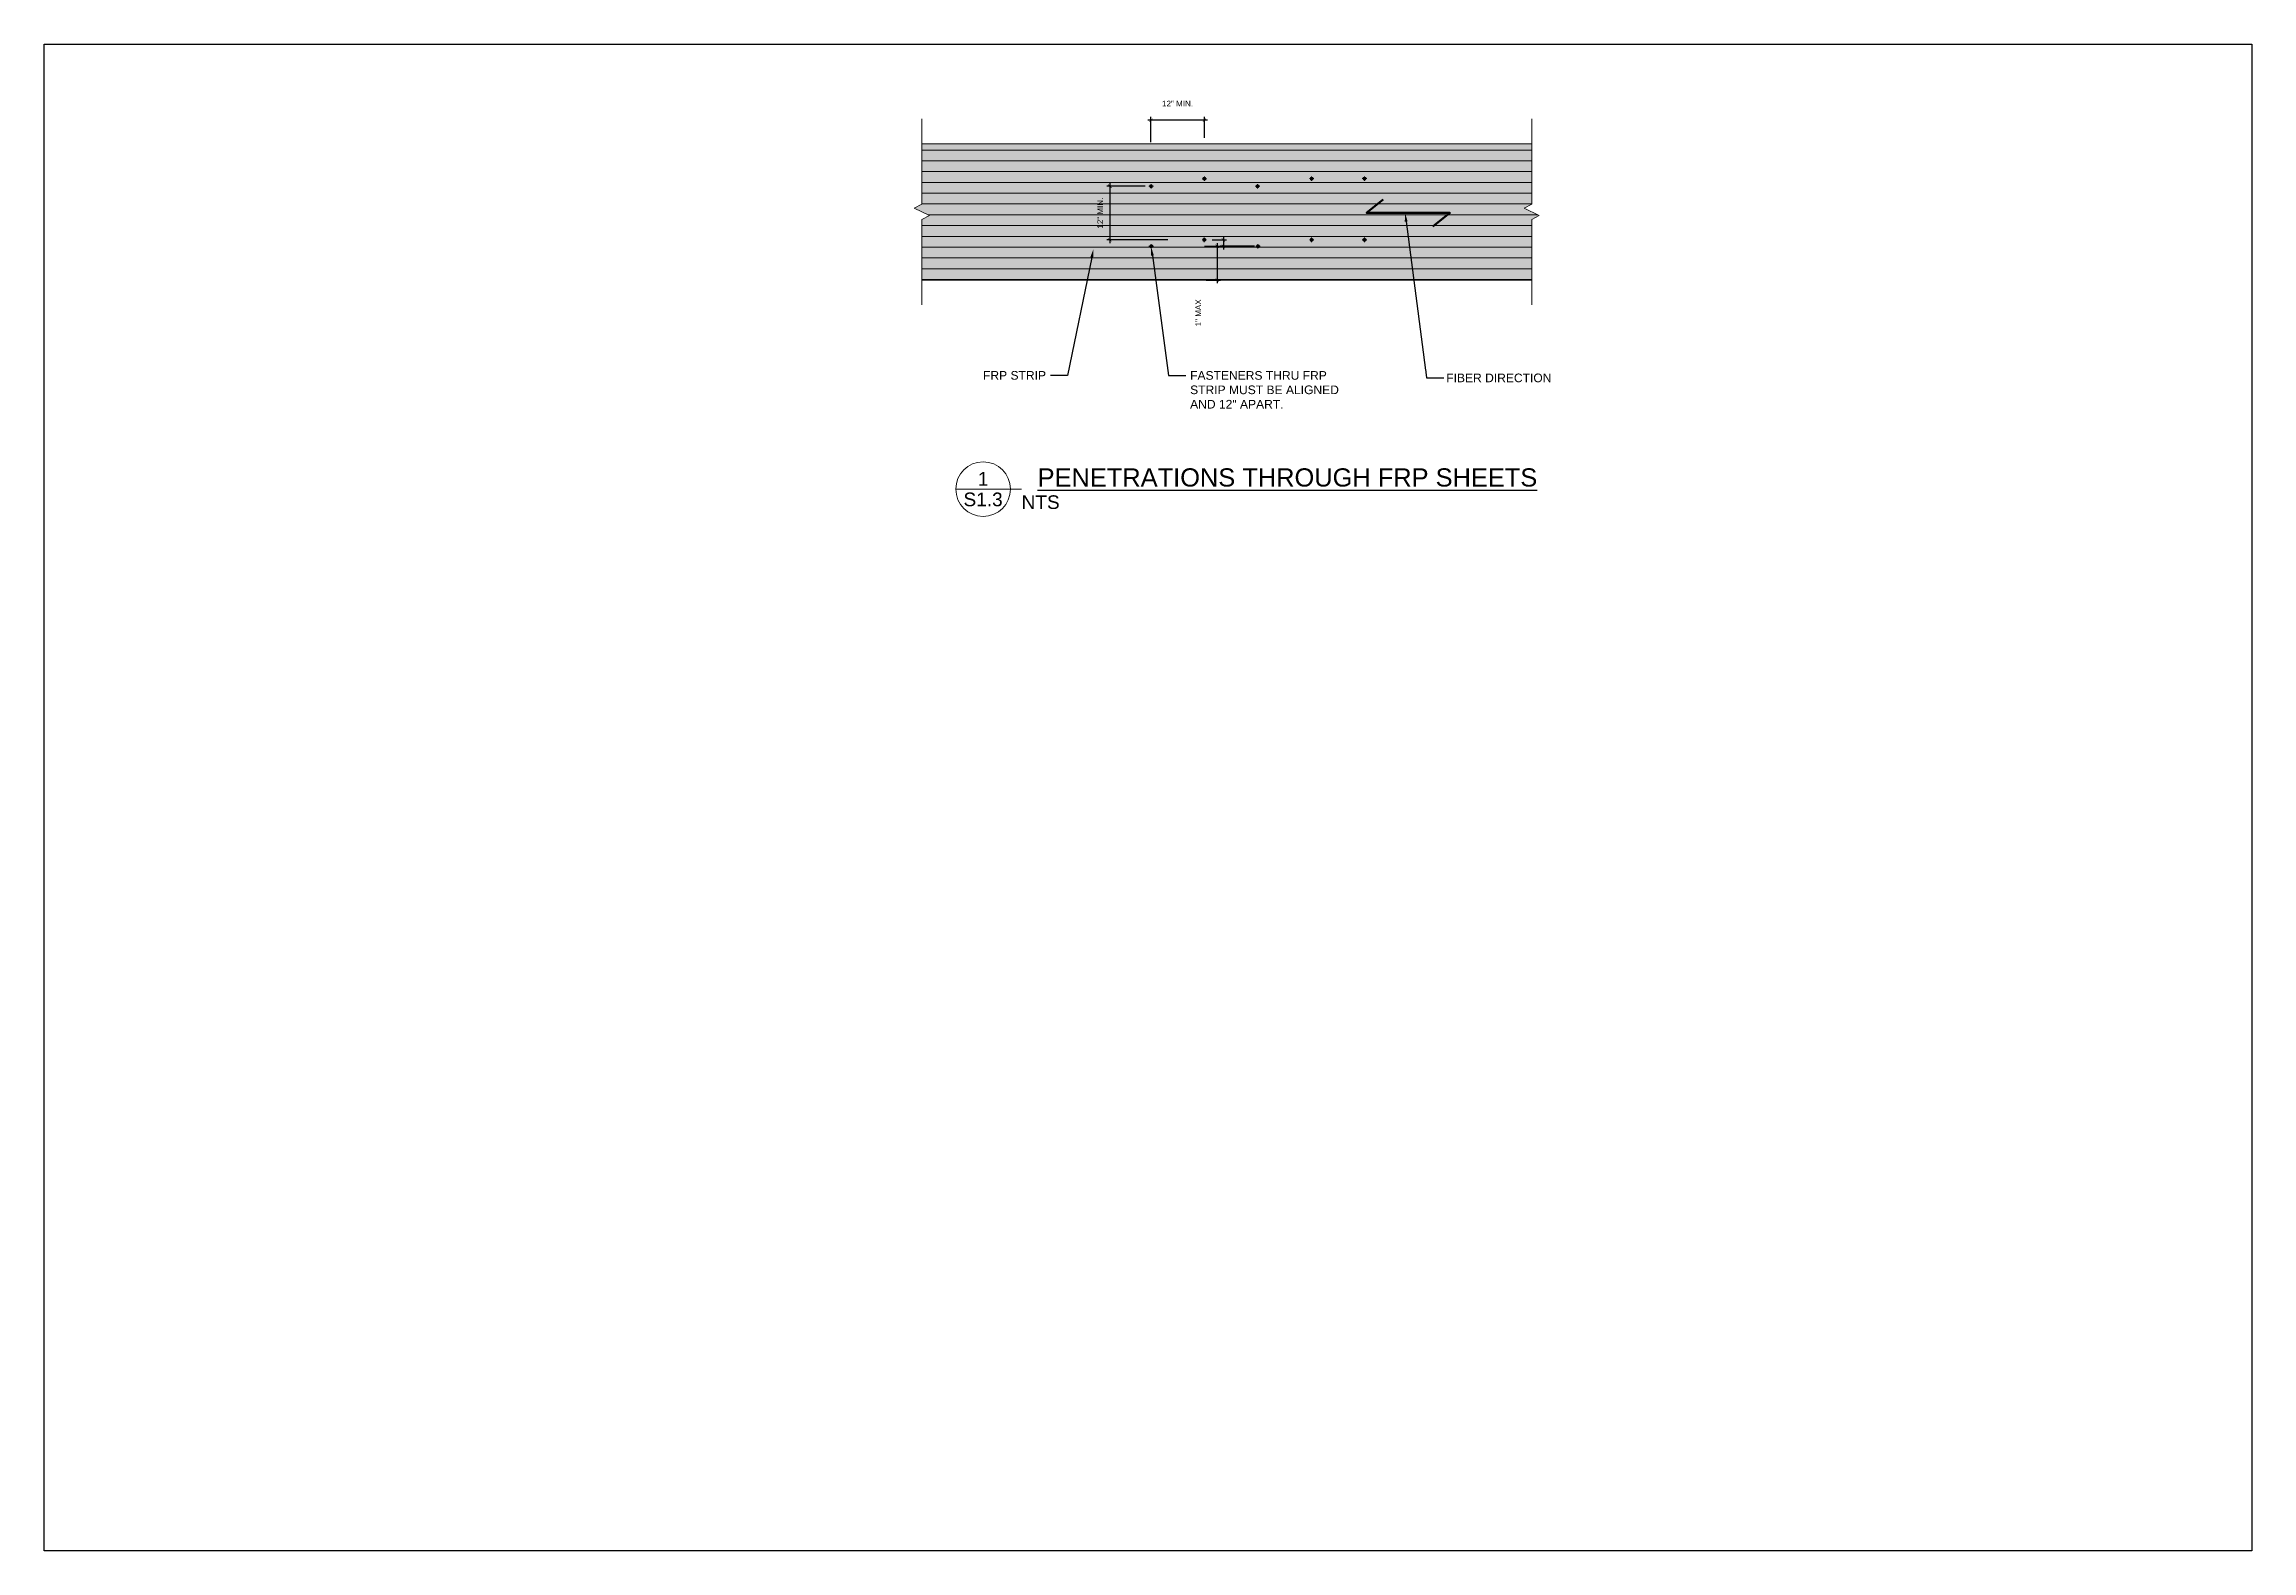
# Model space of a CAD drawing. Header units: inches. Extents: x 1159 to 5415, y 158 to 1829.
# Drawn here: x 1209.3 to 1592.8, y 1124.5 to 1386.2 of the extents above; entities that cross this region are included whole.
import ezdxf
from ezdxf import colors
from ezdxf.entities.mleader import LeaderData, LeaderLine
from ezdxf.enums import TextEntityAlignment as Align
from ezdxf.math import Vec2, Vec3

# ---------------------------------------------------------------- set-up
doc = ezdxf.new("R2010")
doc.units = ezdxf.units.IN
doc.header["$MEASUREMENT"] = 0
doc.header["$PDMODE"] = 3
doc.layers.get('Defpoints').update_dxf_attribs({"color": 190})
for name, color, linetype, lineweight in [('STN-ANNO-TEXT', 3, 'Continuous', 20), ('STN-ANNO-TITL-TEXT', 7, 'Continuous', 25), ('STN-DIM-2', 142, 'Continuous', 13), ('STN-FRP', 5, 'Continuous', 20), ('STN-GRAY-Sc-25', 254, 'Continuous', 20), ('STN-GRID-ID', 6, 'Continuous', 20)]:
    doc.layers.add(name, color=color, linetype=linetype, lineweight=lineweight)
doc.layers.add('STN-VPORT', color=30, linetype='Continuous', plot=False)
doc.styles.add('16', font='swiss.ttf', dxfattribs={"height": 1})
doc.styles.add('DIMENSIONS', font='swiss.ttf')
doc.dimstyles.new('Scale 16', dxfattribs={"dimscale": 16, "dimtxt": 0.0625, "dimasz": 0.035, "dimexe": 0.035, "dimexo": 0.0625, "dimgap": 0.035, "dimtad": 1, "dimdec": 0, "dimzin": 3, "dimdsep": 46, "dimlunit": 4, "dimtxsty": 'DIMENSIONS', "dimblk": 'ARCHTICK', "dimcen": 0.035, "dimdle": 0.035, "dimadec": 0, "dimazin": 0, "dimtfac": 0.5, "dimtdec": 0, "dimtix": 1, "dimtofl": 0, "dimtmove": 2, "dimatfit": 3, "dimfxl": 1, "dimfrac": 1, "dimtolj": 1, "dimtzin": 0, "dimarcsym": 0})

msp = doc.modelspace()

# ---------------------------------------------------------------- texts
at = {"layer": 'STN-ANNO-TEXT', "style": 'DIMENSIONS'}
for s, height, p in [('1', 2.369, (1372.359, 1310.724)), ('S1.3', 2.3693, (1372.359, 1307.155))]:
    msp.add_text(s, height=height, dxfattribs=at).set_placement(p, align=Align.MIDDLE_CENTER)
at = {"layer": 'STN-ANNO-TEXT', "insert": (1379.048, 1307.86), "char_height": 2.3693, "width": 16.35686, "attachment_point": 1, "style": 'DIMENSIONS'}
msp.add_mtext('NTS', dxfattribs=at)
at = {"layer": 'STN-ANNO-TITL-TEXT', "insert": (1378.677, 1309.344), "char_height": 3.15905, "attachment_point": 7, "style": 'DIMENSIONS'}
msp.add_mtext('\\pxi-3,l4,t4;{\\LPENETRATIONS THROUGH FRP SHEETS}', dxfattribs=at)

# ---------------------------------------------------------------- blocks, each defined once
blk = doc.blocks.new('A$C5e5f53e9')
at = {"layer": 'STN-FRP'}
h = blk.add_hatch(color=2, dxfattribs=at)
h.dxf.hatch_style = 1
edge = h.paths.add_edge_path()
edge.add_arc((0, 0), 0.268, 0, 360)
at = {"layer": 'STN-FRP', "color": 7}
for p, q in [((-0.39, 0), (0.39, 0)), ((0, -0.39), (0, 0.39))]:
    blk.add_line(p, q, dxfattribs=at)
at = {"layer": 'STN-FRP', "color": 2}
blk.add_circle((0, 0), 0.268, dxfattribs=at)
blk = doc.blocks.new('_ArchTick')
at = {"color": 0, "linetype": 'ByBlock', "const_width": 0.15}
blk.add_lwpolyline([(-0.5, -0.5), (0.5, 0.5)], dxfattribs=at)
blk = doc.blocks.new('*D109')
at = {"layer": 'Defpoints', "color": 0, "transparency": 16777216}
for p in [(1401.54, 1361.54), (1394.39, 1352.24), (1405.43, 1352.24)]:
    blk.add_point(p, dxfattribs=at)
at = {"layer": 'STN-DIM-2', "color": 0, "lineweight": -2, "transparency": 16777216}
for p, q in [((1400.54, 1361.54), (1393.83, 1361.54)), ((1394.39, 1362.1), (1394.39, 1351.68)), ((1404.43, 1352.24), (1393.83, 1352.24))]:
    blk.add_line(p, q, dxfattribs=at)
at = {"layer": 'STN-DIM-2', "color": 0, "lineweight": -2, "transparency": 16777216, "xscale": 0.56, "yscale": 0.56, "zscale": 0.56}
for p, rotation in [((1394.39, 1361.54), 90), ((1394.39, 1352.24), 270)]:
    blk.add_blockref('_ArchTick', p, dxfattribs=dict(at, rotation=rotation))
at = {"layer": 'STN-DIM-2', "color": 0, "transparency": 16777216, "insert": (1392.69, 1356.87), "char_height": 1, "attachment_point": 5, "rotation": 90, "style": 'DIMENSIONS'}
blk.add_mtext('\\A1;{\\fArial|b0|i0|c0|p34;\\C0;12" MIN.}', dxfattribs=at)
blk = doc.blocks.new('*D111')
at = {"layer": 'Defpoints', "color": 0, "transparency": 16777216}
for p in [(1411.17, 1352.24), (1414.1, 1351.11), (1420.49, 1351.11)]:
    blk.add_point(p, dxfattribs=at)
at = {"layer": 'STN-DIM-2', "color": 0, "lineweight": -2, "transparency": 16777216}
for p, q in [((1412.17, 1352.24), (1414.66, 1352.24)), ((1419.49, 1351.11), (1413.54, 1351.11)), ((1414.1, 1352.8), (1414.1, 1350.55))]:
    blk.add_line(p, q, dxfattribs=at)
at = {"layer": 'STN-DIM-2', "color": 0, "lineweight": -2, "transparency": 16777216, "xscale": 0.56, "yscale": 0.56, "zscale": 0.56}
for p, rotation in [((1414.1, 1352.24), 90), ((1414.1, 1351.11), 270)]:
    blk.add_blockref('_ArchTick', p, dxfattribs=dict(at, rotation=rotation))
blk = doc.blocks.new('*D112')
at = {"layer": 'Defpoints', "color": 0, "transparency": 16777216}
for p in [(1409.84, 1351.11), (1410.1, 1345.24), (1413.02, 1345.24)]:
    blk.add_point(p, dxfattribs=at)
at = {"layer": 'STN-DIM-2', "color": 0, "lineweight": -2, "transparency": 16777216}
for p, q in [((1410.84, 1351.11), (1413.58, 1351.11)), ((1413.02, 1351.67), (1413.02, 1344.68)), ((1411.1, 1345.24), (1413.58, 1345.24))]:
    blk.add_line(p, q, dxfattribs=at)
at = {"layer": 'STN-DIM-2', "color": 0, "lineweight": -2, "transparency": 16777216, "xscale": 0.56, "yscale": 0.56, "zscale": 0.56}
for p, rotation in [((1413.02, 1351.11), 90), ((1413.02, 1345.24), 270)]:
    blk.add_blockref('_ArchTick', p, dxfattribs=dict(at, rotation=rotation))
at = {"layer": 'STN-DIM-2', "color": 0, "transparency": 16777216, "insert": (1409.74, 1339.55), "char_height": 1, "attachment_point": 5, "rotation": 90, "style": 'DIMENSIONS'}
blk.add_mtext('\\A1;1" MAX', dxfattribs=at)
blk = doc.blocks.new('*D110')
at = {"layer": 'Defpoints', "color": 0, "transparency": 16777216}
for p in [(1401.51, 1373.01), (1401.51, 1368.22), (1410.81, 1368.93)]:
    blk.add_point(p, dxfattribs=at)
at = {"layer": 'STN-DIM-2', "color": 0, "lineweight": -2, "transparency": 16777216}
for p, q in [((1411.37, 1373.01), (1400.95, 1373.01)), ((1401.51, 1369.22), (1401.51, 1373.57)), ((1410.81, 1369.93), (1410.81, 1373.57))]:
    blk.add_line(p, q, dxfattribs=at)
at = {"layer": 'STN-DIM-2', "color": 0, "lineweight": -2, "transparency": 16777216, "xscale": 0.56, "yscale": 0.56, "zscale": 0.56, "rotation": 180}
blk.add_blockref('_ArchTick', (1401.51, 1373.01), dxfattribs=at)
at = {"layer": 'STN-DIM-2', "color": 0, "lineweight": -2, "transparency": 16777216, "xscale": 0.56, "yscale": 0.56, "zscale": 0.56}
blk.add_blockref('_ArchTick', (1410.81, 1373.01), dxfattribs=at)
at = {"layer": 'STN-DIM-2', "color": 0, "transparency": 16777216, "insert": (1406.14, 1375.9), "char_height": 1, "attachment_point": 5, "style": 'DIMENSIONS'}
blk.add_mtext('\\A1;{\\fArial|b0|i0|c0|p34;\\C0;12" MIN.}', dxfattribs=at)

# ---------------------------------------------------------------- dimensions: what is measured, and where the dimension line sits
at = {"layer": 'STN-DIM-2'}
dim = msp.add_linear_dim(base=(1401.509, 1373.013), p1=(1410.807, 1368.931), p2=(1401.509, 1368.223), text='{\\fArial|b0|i0|c0|p34;\\C0;12" MIN.}', dimstyle='Scale 16', override={"dimgap": 0.03}, dxfattribs=at)
dim.commit()
dim.dimension.update_dxf_attribs({"geometry": '*D110', "text_midpoint": (1406.143, 1375.904), "dimtype": 160})

# ---------------------------------------------------------------- hatches: boundary and pattern name
h = msp.add_hatch(color=0)
h.paths.add_polyline_path([(1401.446, 1361.563), (1401.446, 1361.511), (1401.464, 1361.581)])
h.paths.add_polyline_path([(1401.446, 1361.511), (1401.464, 1361.581), (1401.464, 1361.493)])
h.paths.add_polyline_path([(1401.464, 1361.581), (1401.464, 1361.493)])
h.paths.add_polyline_path([(1401.464, 1361.493), (1401.464, 1361.581)])
h = msp.add_hatch(color=0)
h.paths.add_polyline_path([(1401.446, 1361.546), (1401.446, 1361.528), (1401.446, 1361.563)])
h.paths.add_polyline_path([(1401.446, 1361.528), (1401.446, 1361.563), (1401.446, 1361.511)])
h.paths.add_polyline_path([(1401.446, 1361.563), (1401.446, 1361.511)])
h.paths.add_polyline_path([(1401.446, 1361.511), (1401.446, 1361.563)])
h = msp.add_hatch(color=0)
h.paths.add_polyline_path([(1401.464, 1361.581), (1401.464, 1361.493), (1401.464, 1361.598)])
h.paths.add_polyline_path([(1401.464, 1361.493), (1401.464, 1361.598), (1401.464, 1361.475)])
h.paths.add_polyline_path([(1401.464, 1361.598), (1401.464, 1361.475)])
h.paths.add_polyline_path([(1401.464, 1361.475), (1401.464, 1361.598)])
h = msp.add_hatch(color=0)
h.paths.add_polyline_path([(1401.464, 1361.598), (1401.464, 1361.475), (1401.481, 1361.598)])
h.paths.add_polyline_path([(1401.464, 1361.475), (1401.481, 1361.598), (1401.481, 1361.458)])
h = msp.add_hatch(color=0)
h.paths.add_polyline_path([(1401.481, 1361.616), (1401.481, 1361.458)])
h.paths.add_polyline_path([(1401.481, 1361.616), (1401.481, 1361.458), (1401.481, 1361.598)])
h = msp.add_hatch(color=0)
h.paths.add_polyline_path([(1401.481, 1361.616), (1401.481, 1361.458), (1401.499, 1361.616)])
h.paths.add_polyline_path([(1401.481, 1361.458), (1401.499, 1361.616), (1401.499, 1361.458)])
h.paths.add_polyline_path([(1401.499, 1361.616), (1401.499, 1361.458), (1401.499, 1361.44)])
h = msp.add_hatch(color=0)
h.paths.add_polyline_path([(1401.499, 1361.616), (1401.499, 1361.44), (1401.516, 1361.633)])
h.paths.add_polyline_path([(1401.499, 1361.44), (1401.516, 1361.633), (1401.516, 1361.44)])
h.paths.add_polyline_path([(1401.516, 1361.633), (1401.516, 1361.44)])
h.paths.add_polyline_path([(1401.516, 1361.44), (1401.516, 1361.633)])
h = msp.add_hatch(color=0)
h.paths.add_polyline_path([(1401.516, 1361.633), (1401.516, 1361.44), (1401.534, 1361.633)])
h.paths.add_polyline_path([(1401.516, 1361.44), (1401.534, 1361.633), (1401.534, 1361.44)])
h.paths.add_polyline_path([(1401.534, 1361.633), (1401.534, 1361.44)])
h.paths.add_polyline_path([(1401.534, 1361.44), (1401.534, 1361.633)])
h = msp.add_hatch(color=0)
h.paths.add_polyline_path([(1401.534, 1361.633), (1401.534, 1361.44), (1401.551, 1361.633)])
h.paths.add_polyline_path([(1401.534, 1361.44), (1401.551, 1361.633), (1401.551, 1361.44)])
h.paths.add_polyline_path([(1401.551, 1361.633), (1401.551, 1361.44)])
h.paths.add_polyline_path([(1401.551, 1361.44), (1401.551, 1361.633)])
h = msp.add_hatch(color=0)
h.paths.add_polyline_path([(1401.551, 1361.633), (1401.551, 1361.44), (1401.569, 1361.633)])
h.paths.add_polyline_path([(1401.551, 1361.44), (1401.569, 1361.633), (1401.569, 1361.44)])
h.paths.add_polyline_path([(1401.569, 1361.633), (1401.569, 1361.44)])
h.paths.add_polyline_path([(1401.569, 1361.44), (1401.569, 1361.633)])
h = msp.add_hatch(color=0)
h.paths.add_polyline_path([(1401.569, 1361.633), (1401.569, 1361.44), (1401.586, 1361.633)])
h.paths.add_polyline_path([(1401.569, 1361.44), (1401.586, 1361.633), (1401.586, 1361.44)])
h = msp.add_hatch(color=0)
h.paths.add_polyline_path([(1401.586, 1361.616), (1401.586, 1361.44)])
h.paths.add_polyline_path([(1401.586, 1361.616), (1401.586, 1361.44), (1401.586, 1361.633)])
h = msp.add_hatch(color=0)
h.paths.add_polyline_path([(1401.586, 1361.616), (1401.586, 1361.44), (1401.604, 1361.616)])
h.paths.add_polyline_path([(1401.586, 1361.44), (1401.604, 1361.616), (1401.604, 1361.458)])
h.paths.add_polyline_path([(1401.604, 1361.616), (1401.604, 1361.458)])
h.paths.add_polyline_path([(1401.604, 1361.458), (1401.604, 1361.616)])
h = msp.add_hatch(color=0)
h.paths.add_polyline_path([(1401.604, 1361.616), (1401.604, 1361.458), (1401.622, 1361.598)])
h.paths.add_polyline_path([(1401.604, 1361.458), (1401.622, 1361.598), (1401.622, 1361.458)])
h.paths.add_polyline_path([(1401.622, 1361.598), (1401.622, 1361.458), (1401.622, 1361.475)])
h = msp.add_hatch(color=0)
h.paths.add_polyline_path([(1401.622, 1361.598), (1401.622, 1361.475), (1401.639, 1361.581)])
h.paths.add_polyline_path([(1401.622, 1361.475), (1401.639, 1361.581), (1401.639, 1361.493)])
h.paths.add_polyline_path([(1401.639, 1361.581), (1401.639, 1361.493)])
h.paths.add_polyline_path([(1401.639, 1361.493), (1401.639, 1361.581)])
h = msp.add_hatch(color=0)
h.paths.add_polyline_path([(1401.639, 1361.581), (1401.639, 1361.493), (1401.639, 1361.563)])
h.paths.add_polyline_path([(1401.639, 1361.493), (1401.639, 1361.563), (1401.639, 1361.511)])
h.paths.add_polyline_path([(1401.639, 1361.563), (1401.639, 1361.511)])
h.paths.add_polyline_path([(1401.639, 1361.511), (1401.639, 1361.563)])
h = msp.add_hatch(color=0)
h.dxf.hatch_style = 2
h.paths.add_polyline_path([(1401.639, 1361.511), (1401.639, 1361.563), (1401.639, 1361.546)])
h = msp.add_hatch(color=0)
h.paths.add_polyline_path([(1401.639, 1361.546), (1401.639, 1361.528)])
h.paths.add_polyline_path([(1401.639, 1361.546), (1401.639, 1361.528), (1401.639, 1361.511)])
h = msp.add_hatch(color=0)
h.paths.add_polyline_path([(1410.774, 1362.871), (1410.774, 1362.818), (1410.792, 1362.888)])
h.paths.add_polyline_path([(1410.774, 1362.818), (1410.792, 1362.888), (1410.792, 1362.8)])
h.paths.add_polyline_path([(1410.792, 1362.888), (1410.792, 1362.8)])
h.paths.add_polyline_path([(1410.792, 1362.8), (1410.792, 1362.888)])
h = msp.add_hatch(color=0)
h.paths.add_polyline_path([(1410.774, 1362.853), (1410.774, 1362.836), (1410.774, 1362.871)])
h.paths.add_polyline_path([(1410.774, 1362.836), (1410.774, 1362.871), (1410.774, 1362.818)])
h.paths.add_polyline_path([(1410.774, 1362.871), (1410.774, 1362.818)])
h.paths.add_polyline_path([(1410.774, 1362.818), (1410.774, 1362.871)])
h = msp.add_hatch(color=0)
h.paths.add_polyline_path([(1410.792, 1362.888), (1410.792, 1362.8), (1410.792, 1362.906)])
h.paths.add_polyline_path([(1410.792, 1362.8), (1410.792, 1362.906), (1410.792, 1362.783)])
h.paths.add_polyline_path([(1410.792, 1362.906), (1410.792, 1362.783)])
h.paths.add_polyline_path([(1410.792, 1362.783), (1410.792, 1362.906)])
h = msp.add_hatch(color=0)
h.paths.add_polyline_path([(1410.792, 1362.906), (1410.792, 1362.783), (1410.81, 1362.906)])
h.paths.add_polyline_path([(1410.792, 1362.783), (1410.81, 1362.906), (1410.81, 1362.765)])
h = msp.add_hatch(color=0)
h.paths.add_polyline_path([(1410.81, 1362.923), (1410.81, 1362.765)])
h.paths.add_polyline_path([(1410.81, 1362.923), (1410.81, 1362.765), (1410.81, 1362.906)])
h = msp.add_hatch(color=0)
h.paths.add_polyline_path([(1410.81, 1362.923), (1410.81, 1362.765), (1410.827, 1362.923)])
h.paths.add_polyline_path([(1410.81, 1362.765), (1410.827, 1362.923), (1410.827, 1362.765)])
h.paths.add_polyline_path([(1410.827, 1362.923), (1410.827, 1362.765), (1410.827, 1362.748)])
h = msp.add_hatch(color=0)
h.paths.add_polyline_path([(1410.827, 1362.923), (1410.827, 1362.748), (1410.845, 1362.941)])
h.paths.add_polyline_path([(1410.827, 1362.748), (1410.845, 1362.941), (1410.845, 1362.748)])
h.paths.add_polyline_path([(1410.845, 1362.941), (1410.845, 1362.748)])
h.paths.add_polyline_path([(1410.845, 1362.748), (1410.845, 1362.941)])
h = msp.add_hatch(color=0)
h.paths.add_polyline_path([(1410.845, 1362.941), (1410.845, 1362.748), (1410.862, 1362.941)])
h.paths.add_polyline_path([(1410.845, 1362.748), (1410.862, 1362.941), (1410.862, 1362.748)])
h.paths.add_polyline_path([(1410.862, 1362.941), (1410.862, 1362.748)])
h.paths.add_polyline_path([(1410.862, 1362.748), (1410.862, 1362.941)])
h = msp.add_hatch(color=0)
h.paths.add_polyline_path([(1410.862, 1362.941), (1410.862, 1362.748), (1410.88, 1362.941)])
h.paths.add_polyline_path([(1410.862, 1362.748), (1410.88, 1362.941), (1410.88, 1362.748)])
h.paths.add_polyline_path([(1410.88, 1362.941), (1410.88, 1362.748)])
h.paths.add_polyline_path([(1410.88, 1362.748), (1410.88, 1362.941)])
h = msp.add_hatch(color=0)
h.paths.add_polyline_path([(1410.88, 1362.941), (1410.88, 1362.748), (1410.897, 1362.941)])
h.paths.add_polyline_path([(1410.88, 1362.748), (1410.897, 1362.941), (1410.897, 1362.748)])
h.paths.add_polyline_path([(1410.897, 1362.941), (1410.897, 1362.748)])
h.paths.add_polyline_path([(1410.897, 1362.748), (1410.897, 1362.941)])
h = msp.add_hatch(color=0)
h.paths.add_polyline_path([(1410.897, 1362.941), (1410.897, 1362.748), (1410.915, 1362.941)])
h.paths.add_polyline_path([(1410.897, 1362.748), (1410.915, 1362.941), (1410.915, 1362.748)])
h = msp.add_hatch(color=0)
h.paths.add_polyline_path([(1410.915, 1362.923), (1410.915, 1362.748)])
h.paths.add_polyline_path([(1410.915, 1362.923), (1410.915, 1362.748), (1410.915, 1362.941)])
h = msp.add_hatch(color=0)
h.paths.add_polyline_path([(1410.915, 1362.923), (1410.915, 1362.748), (1410.932, 1362.923)])
h.paths.add_polyline_path([(1410.915, 1362.748), (1410.932, 1362.923), (1410.932, 1362.765)])
h.paths.add_polyline_path([(1410.932, 1362.923), (1410.932, 1362.765)])
h.paths.add_polyline_path([(1410.932, 1362.765), (1410.932, 1362.923)])
h = msp.add_hatch(color=0)
h.paths.add_polyline_path([(1410.932, 1362.923), (1410.932, 1362.765), (1410.95, 1362.906)])
h.paths.add_polyline_path([(1410.932, 1362.765), (1410.95, 1362.906), (1410.95, 1362.765)])
h.paths.add_polyline_path([(1410.95, 1362.906), (1410.95, 1362.765), (1410.95, 1362.783)])
h = msp.add_hatch(color=0)
h.paths.add_polyline_path([(1410.95, 1362.906), (1410.95, 1362.783), (1410.968, 1362.888)])
h.paths.add_polyline_path([(1410.95, 1362.783), (1410.968, 1362.888), (1410.968, 1362.8)])
h.paths.add_polyline_path([(1410.968, 1362.888), (1410.968, 1362.8)])
h.paths.add_polyline_path([(1410.968, 1362.8), (1410.968, 1362.888)])
h = msp.add_hatch(color=0)
h.paths.add_polyline_path([(1410.968, 1362.888), (1410.968, 1362.8), (1410.968, 1362.871)])
h.paths.add_polyline_path([(1410.968, 1362.8), (1410.968, 1362.871), (1410.968, 1362.818)])
h.paths.add_polyline_path([(1410.968, 1362.871), (1410.968, 1362.818)])
h.paths.add_polyline_path([(1410.968, 1362.818), (1410.968, 1362.871)])
h = msp.add_hatch(color=0)
h.dxf.hatch_style = 2
h.paths.add_polyline_path([(1410.968, 1362.818), (1410.968, 1362.871), (1410.968, 1362.853)])
h = msp.add_hatch(color=0)
h.paths.add_polyline_path([(1410.968, 1362.853), (1410.968, 1362.836)])
h.paths.add_polyline_path([(1410.968, 1362.853), (1410.968, 1362.836), (1410.968, 1362.818)])
h = msp.add_hatch(color=0)
h.paths.add_polyline_path([(1419.991, 1361.563), (1419.991, 1361.511), (1420.008, 1361.581)])
h.paths.add_polyline_path([(1419.991, 1361.511), (1420.008, 1361.581), (1420.008, 1361.493)])
h.paths.add_polyline_path([(1420.008, 1361.581), (1420.008, 1361.493)])
h.paths.add_polyline_path([(1420.008, 1361.493), (1420.008, 1361.581)])
h = msp.add_hatch(color=0)
h.paths.add_polyline_path([(1419.991, 1361.546), (1419.991, 1361.528), (1419.991, 1361.563)])
h.paths.add_polyline_path([(1419.991, 1361.528), (1419.991, 1361.563), (1419.991, 1361.511)])
h.paths.add_polyline_path([(1419.991, 1361.563), (1419.991, 1361.511)])
h.paths.add_polyline_path([(1419.991, 1361.511), (1419.991, 1361.563)])
h = msp.add_hatch(color=0)
h.paths.add_polyline_path([(1420.008, 1361.581), (1420.008, 1361.493), (1420.008, 1361.598)])
h.paths.add_polyline_path([(1420.008, 1361.493), (1420.008, 1361.598), (1420.008, 1361.475)])
h.paths.add_polyline_path([(1420.008, 1361.598), (1420.008, 1361.475)])
h.paths.add_polyline_path([(1420.008, 1361.475), (1420.008, 1361.598)])
h = msp.add_hatch(color=0)
h.paths.add_polyline_path([(1420.008, 1361.598), (1420.008, 1361.475), (1420.026, 1361.598)])
h.paths.add_polyline_path([(1420.008, 1361.475), (1420.026, 1361.598), (1420.026, 1361.458)])
h = msp.add_hatch(color=0)
h.paths.add_polyline_path([(1420.026, 1361.616), (1420.026, 1361.458)])
h.paths.add_polyline_path([(1420.026, 1361.616), (1420.026, 1361.458), (1420.026, 1361.598)])
h = msp.add_hatch(color=0)
h.paths.add_polyline_path([(1420.026, 1361.616), (1420.026, 1361.458), (1420.043, 1361.616)])
h.paths.add_polyline_path([(1420.026, 1361.458), (1420.043, 1361.616), (1420.043, 1361.458)])
h.paths.add_polyline_path([(1420.043, 1361.616), (1420.043, 1361.458), (1420.043, 1361.44)])
h = msp.add_hatch(color=0)
h.paths.add_polyline_path([(1420.043, 1361.616), (1420.043, 1361.44), (1420.061, 1361.633)])
h.paths.add_polyline_path([(1420.043, 1361.44), (1420.061, 1361.633), (1420.061, 1361.44)])
h.paths.add_polyline_path([(1420.061, 1361.633), (1420.061, 1361.44)])
h.paths.add_polyline_path([(1420.061, 1361.44), (1420.061, 1361.633)])
h = msp.add_hatch(color=0)
h.paths.add_polyline_path([(1420.061, 1361.633), (1420.061, 1361.44), (1420.079, 1361.633)])
h.paths.add_polyline_path([(1420.061, 1361.44), (1420.079, 1361.633), (1420.079, 1361.44)])
h.paths.add_polyline_path([(1420.079, 1361.633), (1420.079, 1361.44)])
h.paths.add_polyline_path([(1420.079, 1361.44), (1420.079, 1361.633)])
h = msp.add_hatch(color=0)
h.paths.add_polyline_path([(1420.079, 1361.633), (1420.079, 1361.44), (1420.096, 1361.633)])
h.paths.add_polyline_path([(1420.079, 1361.44), (1420.096, 1361.633), (1420.096, 1361.44)])
h.paths.add_polyline_path([(1420.096, 1361.633), (1420.096, 1361.44)])
h.paths.add_polyline_path([(1420.096, 1361.44), (1420.096, 1361.633)])
h = msp.add_hatch(color=0)
h.paths.add_polyline_path([(1420.096, 1361.633), (1420.096, 1361.44), (1420.114, 1361.633)])
h.paths.add_polyline_path([(1420.096, 1361.44), (1420.114, 1361.633), (1420.114, 1361.44)])
h.paths.add_polyline_path([(1420.114, 1361.633), (1420.114, 1361.44)])
h.paths.add_polyline_path([(1420.114, 1361.44), (1420.114, 1361.633)])
h = msp.add_hatch(color=0)
h.paths.add_polyline_path([(1420.114, 1361.633), (1420.114, 1361.44), (1420.131, 1361.633)])
h.paths.add_polyline_path([(1420.114, 1361.44), (1420.131, 1361.633), (1420.131, 1361.44)])
h = msp.add_hatch(color=0)
h.paths.add_polyline_path([(1420.131, 1361.616), (1420.131, 1361.44)])
h.paths.add_polyline_path([(1420.131, 1361.616), (1420.131, 1361.44), (1420.131, 1361.633)])
h = msp.add_hatch(color=0)
h.paths.add_polyline_path([(1420.131, 1361.616), (1420.131, 1361.44), (1420.149, 1361.616)])
h.paths.add_polyline_path([(1420.131, 1361.44), (1420.149, 1361.616), (1420.149, 1361.458)])
h.paths.add_polyline_path([(1420.149, 1361.616), (1420.149, 1361.458)])
h.paths.add_polyline_path([(1420.149, 1361.458), (1420.149, 1361.616)])
h = msp.add_hatch(color=0)
h.paths.add_polyline_path([(1420.149, 1361.616), (1420.149, 1361.458), (1420.166, 1361.598)])
h.paths.add_polyline_path([(1420.149, 1361.458), (1420.166, 1361.598), (1420.166, 1361.458)])
h.paths.add_polyline_path([(1420.166, 1361.598), (1420.166, 1361.458), (1420.166, 1361.475)])
h = msp.add_hatch(color=0)
h.paths.add_polyline_path([(1420.166, 1361.598), (1420.166, 1361.475), (1420.184, 1361.581)])
h.paths.add_polyline_path([(1420.166, 1361.475), (1420.184, 1361.581), (1420.184, 1361.493)])
h.paths.add_polyline_path([(1420.184, 1361.581), (1420.184, 1361.493)])
h.paths.add_polyline_path([(1420.184, 1361.493), (1420.184, 1361.581)])
h = msp.add_hatch(color=0)
h.paths.add_polyline_path([(1420.184, 1361.581), (1420.184, 1361.493), (1420.184, 1361.563)])
h.paths.add_polyline_path([(1420.184, 1361.493), (1420.184, 1361.563), (1420.184, 1361.511)])
h.paths.add_polyline_path([(1420.184, 1361.563), (1420.184, 1361.511)])
h.paths.add_polyline_path([(1420.184, 1361.511), (1420.184, 1361.563)])
h = msp.add_hatch(color=0)
h.dxf.hatch_style = 2
h.paths.add_polyline_path([(1420.184, 1361.511), (1420.184, 1361.563), (1420.184, 1361.546)])
h = msp.add_hatch(color=0)
h.paths.add_polyline_path([(1420.184, 1361.546), (1420.184, 1361.528)])
h.paths.add_polyline_path([(1420.184, 1361.546), (1420.184, 1361.528), (1420.184, 1361.511)])
h = msp.add_hatch(color=0)
h.paths.add_polyline_path([(1429.289, 1362.88), (1429.289, 1362.827), (1429.306, 1362.897)])
h.paths.add_polyline_path([(1429.289, 1362.827), (1429.306, 1362.897), (1429.306, 1362.809)])
h.paths.add_polyline_path([(1429.306, 1362.897), (1429.306, 1362.809)])
h.paths.add_polyline_path([(1429.306, 1362.809), (1429.306, 1362.897)])
h = msp.add_hatch(color=0)
h.paths.add_polyline_path([(1429.289, 1362.862), (1429.289, 1362.845), (1429.289, 1362.88)])
h.paths.add_polyline_path([(1429.289, 1362.845), (1429.289, 1362.88), (1429.289, 1362.827)])
h.paths.add_polyline_path([(1429.289, 1362.88), (1429.289, 1362.827)])
h.paths.add_polyline_path([(1429.289, 1362.827), (1429.289, 1362.88)])
h = msp.add_hatch(color=0)
h.paths.add_polyline_path([(1429.306, 1362.897), (1429.306, 1362.809), (1429.306, 1362.915)])
h.paths.add_polyline_path([(1429.306, 1362.809), (1429.306, 1362.915), (1429.306, 1362.792)])
h.paths.add_polyline_path([(1429.306, 1362.915), (1429.306, 1362.792)])
h.paths.add_polyline_path([(1429.306, 1362.792), (1429.306, 1362.915)])
h = msp.add_hatch(color=0)
h.paths.add_polyline_path([(1429.306, 1362.915), (1429.306, 1362.792), (1429.324, 1362.915)])
h.paths.add_polyline_path([(1429.306, 1362.792), (1429.324, 1362.915), (1429.324, 1362.774)])
h = msp.add_hatch(color=0)
h.paths.add_polyline_path([(1429.324, 1362.932), (1429.324, 1362.774)])
h.paths.add_polyline_path([(1429.324, 1362.932), (1429.324, 1362.774), (1429.324, 1362.915)])
h = msp.add_hatch(color=0)
h.paths.add_polyline_path([(1429.324, 1362.932), (1429.324, 1362.774), (1429.341, 1362.932)])
h.paths.add_polyline_path([(1429.324, 1362.774), (1429.341, 1362.932), (1429.341, 1362.774)])
h.paths.add_polyline_path([(1429.341, 1362.932), (1429.341, 1362.774), (1429.341, 1362.757)])
h = msp.add_hatch(color=0)
h.paths.add_polyline_path([(1429.341, 1362.932), (1429.341, 1362.757), (1429.359, 1362.95)])
h.paths.add_polyline_path([(1429.341, 1362.757), (1429.359, 1362.95), (1429.359, 1362.757)])
h.paths.add_polyline_path([(1429.359, 1362.95), (1429.359, 1362.757)])
h.paths.add_polyline_path([(1429.359, 1362.757), (1429.359, 1362.95)])
h = msp.add_hatch(color=0)
h.paths.add_polyline_path([(1429.359, 1362.95), (1429.359, 1362.757), (1429.377, 1362.95)])
h.paths.add_polyline_path([(1429.359, 1362.757), (1429.377, 1362.95), (1429.377, 1362.757)])
h.paths.add_polyline_path([(1429.377, 1362.95), (1429.377, 1362.757)])
h.paths.add_polyline_path([(1429.377, 1362.757), (1429.377, 1362.95)])
h = msp.add_hatch(color=0)
h.paths.add_polyline_path([(1429.377, 1362.95), (1429.377, 1362.757), (1429.394, 1362.95)])
h.paths.add_polyline_path([(1429.377, 1362.757), (1429.394, 1362.95), (1429.394, 1362.757)])
h.paths.add_polyline_path([(1429.394, 1362.95), (1429.394, 1362.757)])
h.paths.add_polyline_path([(1429.394, 1362.757), (1429.394, 1362.95)])
h = msp.add_hatch(color=0)
h.paths.add_polyline_path([(1429.394, 1362.95), (1429.394, 1362.757), (1429.412, 1362.95)])
h.paths.add_polyline_path([(1429.394, 1362.757), (1429.412, 1362.95), (1429.412, 1362.757)])
h.paths.add_polyline_path([(1429.412, 1362.95), (1429.412, 1362.757)])
h.paths.add_polyline_path([(1429.412, 1362.757), (1429.412, 1362.95)])
h = msp.add_hatch(color=0)
h.paths.add_polyline_path([(1429.412, 1362.95), (1429.412, 1362.757), (1429.429, 1362.95)])
h.paths.add_polyline_path([(1429.412, 1362.757), (1429.429, 1362.95), (1429.429, 1362.757)])
h = msp.add_hatch(color=0)
h.paths.add_polyline_path([(1429.429, 1362.932), (1429.429, 1362.757)])
h.paths.add_polyline_path([(1429.429, 1362.932), (1429.429, 1362.757), (1429.429, 1362.95)])
h = msp.add_hatch(color=0)
h.paths.add_polyline_path([(1429.429, 1362.932), (1429.429, 1362.757), (1429.447, 1362.932)])
h.paths.add_polyline_path([(1429.429, 1362.757), (1429.447, 1362.932), (1429.447, 1362.774)])
h.paths.add_polyline_path([(1429.447, 1362.932), (1429.447, 1362.774)])
h.paths.add_polyline_path([(1429.447, 1362.774), (1429.447, 1362.932)])
h = msp.add_hatch(color=0)
h.paths.add_polyline_path([(1429.447, 1362.932), (1429.447, 1362.774), (1429.464, 1362.915)])
h.paths.add_polyline_path([(1429.447, 1362.774), (1429.464, 1362.915), (1429.464, 1362.774)])
h.paths.add_polyline_path([(1429.464, 1362.915), (1429.464, 1362.774), (1429.464, 1362.792)])
h = msp.add_hatch(color=0)
h.paths.add_polyline_path([(1429.464, 1362.915), (1429.464, 1362.792), (1429.482, 1362.897)])
h.paths.add_polyline_path([(1429.464, 1362.792), (1429.482, 1362.897), (1429.482, 1362.809)])
h.paths.add_polyline_path([(1429.482, 1362.897), (1429.482, 1362.809)])
h.paths.add_polyline_path([(1429.482, 1362.809), (1429.482, 1362.897)])
h = msp.add_hatch(color=0)
h.paths.add_polyline_path([(1429.482, 1362.897), (1429.482, 1362.809), (1429.482, 1362.88)])
h.paths.add_polyline_path([(1429.482, 1362.809), (1429.482, 1362.88), (1429.482, 1362.827)])
h.paths.add_polyline_path([(1429.482, 1362.88), (1429.482, 1362.827)])
h.paths.add_polyline_path([(1429.482, 1362.827), (1429.482, 1362.88)])
h = msp.add_hatch(color=0)
h.dxf.hatch_style = 2
h.paths.add_polyline_path([(1429.482, 1362.827), (1429.482, 1362.88), (1429.482, 1362.862)])
h = msp.add_hatch(color=0)
h.paths.add_polyline_path([(1429.482, 1362.862), (1429.482, 1362.845)])
h.paths.add_polyline_path([(1429.482, 1362.862), (1429.482, 1362.845), (1429.482, 1362.827)])
h = msp.add_hatch(color=0)
h.paths.add_polyline_path([(1438.587, 1362.88), (1438.587, 1362.827), (1438.604, 1362.897)])
h.paths.add_polyline_path([(1438.587, 1362.827), (1438.604, 1362.897), (1438.604, 1362.809)])
h.paths.add_polyline_path([(1438.604, 1362.897), (1438.604, 1362.809)])
h.paths.add_polyline_path([(1438.604, 1362.809), (1438.604, 1362.897)])
h = msp.add_hatch(color=0)
h.paths.add_polyline_path([(1438.587, 1362.862), (1438.587, 1362.845), (1438.587, 1362.88)])
h.paths.add_polyline_path([(1438.587, 1362.845), (1438.587, 1362.88), (1438.587, 1362.827)])
h.paths.add_polyline_path([(1438.587, 1362.88), (1438.587, 1362.827)])
h.paths.add_polyline_path([(1438.587, 1362.827), (1438.587, 1362.88)])
h = msp.add_hatch(color=0)
h.paths.add_polyline_path([(1438.604, 1362.897), (1438.604, 1362.809), (1438.604, 1362.915)])
h.paths.add_polyline_path([(1438.604, 1362.809), (1438.604, 1362.915), (1438.604, 1362.792)])
h.paths.add_polyline_path([(1438.604, 1362.915), (1438.604, 1362.792)])
h.paths.add_polyline_path([(1438.604, 1362.792), (1438.604, 1362.915)])
h = msp.add_hatch(color=0)
h.paths.add_polyline_path([(1438.604, 1362.915), (1438.604, 1362.792), (1438.622, 1362.915)])
h.paths.add_polyline_path([(1438.604, 1362.792), (1438.622, 1362.915), (1438.622, 1362.774)])
h = msp.add_hatch(color=0)
h.paths.add_polyline_path([(1438.622, 1362.932), (1438.622, 1362.774)])
h.paths.add_polyline_path([(1438.622, 1362.932), (1438.622, 1362.774), (1438.622, 1362.915)])
h = msp.add_hatch(color=0)
h.paths.add_polyline_path([(1438.622, 1362.932), (1438.622, 1362.774), (1438.639, 1362.932)])
h.paths.add_polyline_path([(1438.622, 1362.774), (1438.639, 1362.932), (1438.639, 1362.774)])
h.paths.add_polyline_path([(1438.639, 1362.932), (1438.639, 1362.774), (1438.639, 1362.757)])
h = msp.add_hatch(color=0)
h.paths.add_polyline_path([(1438.639, 1362.932), (1438.639, 1362.757), (1438.657, 1362.95)])
h.paths.add_polyline_path([(1438.639, 1362.757), (1438.657, 1362.95), (1438.657, 1362.757)])
h.paths.add_polyline_path([(1438.657, 1362.95), (1438.657, 1362.757)])
h.paths.add_polyline_path([(1438.657, 1362.757), (1438.657, 1362.95)])
h = msp.add_hatch(color=0)
h.paths.add_polyline_path([(1438.657, 1362.95), (1438.657, 1362.757), (1438.675, 1362.95)])
h.paths.add_polyline_path([(1438.657, 1362.757), (1438.675, 1362.95), (1438.675, 1362.757)])
h.paths.add_polyline_path([(1438.675, 1362.95), (1438.675, 1362.757)])
h.paths.add_polyline_path([(1438.675, 1362.757), (1438.675, 1362.95)])
h = msp.add_hatch(color=0)
h.paths.add_polyline_path([(1438.675, 1362.95), (1438.675, 1362.757), (1438.692, 1362.95)])
h.paths.add_polyline_path([(1438.675, 1362.757), (1438.692, 1362.95), (1438.692, 1362.757)])
h.paths.add_polyline_path([(1438.692, 1362.95), (1438.692, 1362.757)])
h.paths.add_polyline_path([(1438.692, 1362.757), (1438.692, 1362.95)])
h = msp.add_hatch(color=0)
h.paths.add_polyline_path([(1438.692, 1362.95), (1438.692, 1362.757), (1438.71, 1362.95)])
h.paths.add_polyline_path([(1438.692, 1362.757), (1438.71, 1362.95), (1438.71, 1362.757)])
h.paths.add_polyline_path([(1438.71, 1362.95), (1438.71, 1362.757)])
h.paths.add_polyline_path([(1438.71, 1362.757), (1438.71, 1362.95)])
h = msp.add_hatch(color=0)
h.paths.add_polyline_path([(1438.71, 1362.95), (1438.71, 1362.757), (1438.727, 1362.95)])
h.paths.add_polyline_path([(1438.71, 1362.757), (1438.727, 1362.95), (1438.727, 1362.757)])
h = msp.add_hatch(color=0)
h.paths.add_polyline_path([(1438.727, 1362.932), (1438.727, 1362.757)])
h.paths.add_polyline_path([(1438.727, 1362.932), (1438.727, 1362.757), (1438.727, 1362.95)])
h = msp.add_hatch(color=0)
h.paths.add_polyline_path([(1438.727, 1362.932), (1438.727, 1362.757), (1438.745, 1362.932)])
h.paths.add_polyline_path([(1438.727, 1362.757), (1438.745, 1362.932), (1438.745, 1362.774)])
h.paths.add_polyline_path([(1438.745, 1362.932), (1438.745, 1362.774)])
h.paths.add_polyline_path([(1438.745, 1362.774), (1438.745, 1362.932)])
h = msp.add_hatch(color=0)
h.paths.add_polyline_path([(1438.745, 1362.932), (1438.745, 1362.774), (1438.762, 1362.915)])
h.paths.add_polyline_path([(1438.745, 1362.774), (1438.762, 1362.915), (1438.762, 1362.774)])
h.paths.add_polyline_path([(1438.762, 1362.915), (1438.762, 1362.774), (1438.762, 1362.792)])
h = msp.add_hatch(color=0)
h.paths.add_polyline_path([(1438.762, 1362.915), (1438.762, 1362.792), (1438.78, 1362.897)])
h.paths.add_polyline_path([(1438.762, 1362.792), (1438.78, 1362.897), (1438.78, 1362.809)])
h.paths.add_polyline_path([(1438.78, 1362.897), (1438.78, 1362.809)])
h.paths.add_polyline_path([(1438.78, 1362.809), (1438.78, 1362.897)])
h = msp.add_hatch(color=0)
h.paths.add_polyline_path([(1438.78, 1362.897), (1438.78, 1362.809), (1438.78, 1362.88)])
h.paths.add_polyline_path([(1438.78, 1362.809), (1438.78, 1362.88), (1438.78, 1362.827)])
h.paths.add_polyline_path([(1438.78, 1362.88), (1438.78, 1362.827)])
h.paths.add_polyline_path([(1438.78, 1362.827), (1438.78, 1362.88)])
h = msp.add_hatch(color=0)
h.dxf.hatch_style = 2
h.paths.add_polyline_path([(1438.78, 1362.827), (1438.78, 1362.88), (1438.78, 1362.862)])
h = msp.add_hatch(color=0)
h.paths.add_polyline_path([(1438.78, 1362.862), (1438.78, 1362.845)])
h.paths.add_polyline_path([(1438.78, 1362.862), (1438.78, 1362.845), (1438.78, 1362.827)])
h = msp.add_hatch(color=0)
h.paths.add_polyline_path([(1401.446, 1351.032), (1401.446, 1350.979), (1401.464, 1351.049)])
h.paths.add_polyline_path([(1401.446, 1350.979), (1401.464, 1351.049), (1401.464, 1350.961)])
h.paths.add_polyline_path([(1401.464, 1351.049), (1401.464, 1350.961)])
h.paths.add_polyline_path([(1401.464, 1350.961), (1401.464, 1351.049)])
h = msp.add_hatch(color=0)
h.paths.add_polyline_path([(1401.446, 1351.014), (1401.446, 1350.996), (1401.446, 1351.032)])
h.paths.add_polyline_path([(1401.446, 1350.996), (1401.446, 1351.032), (1401.446, 1350.979)])
h.paths.add_polyline_path([(1401.446, 1351.032), (1401.446, 1350.979)])
h.paths.add_polyline_path([(1401.446, 1350.979), (1401.446, 1351.032)])
h = msp.add_hatch(color=0)
h.paths.add_polyline_path([(1401.464, 1351.049), (1401.464, 1350.961), (1401.464, 1351.067)])
h.paths.add_polyline_path([(1401.464, 1350.961), (1401.464, 1351.067), (1401.464, 1350.944)])
h.paths.add_polyline_path([(1401.464, 1351.067), (1401.464, 1350.944)])
h.paths.add_polyline_path([(1401.464, 1350.944), (1401.464, 1351.067)])
h = msp.add_hatch(color=0)
h.paths.add_polyline_path([(1401.464, 1351.067), (1401.464, 1350.944), (1401.481, 1351.067)])
h.paths.add_polyline_path([(1401.464, 1350.944), (1401.481, 1351.067), (1401.481, 1350.926)])
h = msp.add_hatch(color=0)
h.paths.add_polyline_path([(1401.481, 1351.084), (1401.481, 1350.926)])
h.paths.add_polyline_path([(1401.481, 1351.084), (1401.481, 1350.926), (1401.481, 1351.067)])
h = msp.add_hatch(color=0)
h.paths.add_polyline_path([(1401.481, 1351.084), (1401.481, 1350.926), (1401.499, 1351.084)])
h.paths.add_polyline_path([(1401.481, 1350.926), (1401.499, 1351.084), (1401.499, 1350.926)])
h.paths.add_polyline_path([(1401.499, 1351.084), (1401.499, 1350.926), (1401.499, 1350.909)])
h = msp.add_hatch(color=0)
h.paths.add_polyline_path([(1401.499, 1351.084), (1401.499, 1350.909), (1401.516, 1351.102)])
h.paths.add_polyline_path([(1401.499, 1350.909), (1401.516, 1351.102), (1401.516, 1350.909)])
h.paths.add_polyline_path([(1401.516, 1351.102), (1401.516, 1350.909)])
h.paths.add_polyline_path([(1401.516, 1350.909), (1401.516, 1351.102)])
h = msp.add_hatch(color=0)
h.paths.add_polyline_path([(1401.516, 1351.102), (1401.516, 1350.909), (1401.534, 1351.102)])
h.paths.add_polyline_path([(1401.516, 1350.909), (1401.534, 1351.102), (1401.534, 1350.909)])
h.paths.add_polyline_path([(1401.534, 1351.102), (1401.534, 1350.909)])
h.paths.add_polyline_path([(1401.534, 1350.909), (1401.534, 1351.102)])
h = msp.add_hatch(color=0)
h.paths.add_polyline_path([(1401.534, 1351.102), (1401.534, 1350.909), (1401.551, 1351.102)])
h.paths.add_polyline_path([(1401.534, 1350.909), (1401.551, 1351.102), (1401.551, 1350.909)])
h.paths.add_polyline_path([(1401.551, 1351.102), (1401.551, 1350.909)])
h.paths.add_polyline_path([(1401.551, 1350.909), (1401.551, 1351.102)])
h = msp.add_hatch(color=0)
h.paths.add_polyline_path([(1401.551, 1351.102), (1401.551, 1350.909), (1401.569, 1351.102)])
h.paths.add_polyline_path([(1401.551, 1350.909), (1401.569, 1351.102), (1401.569, 1350.909)])
h.paths.add_polyline_path([(1401.569, 1351.102), (1401.569, 1350.909)])
h.paths.add_polyline_path([(1401.569, 1350.909), (1401.569, 1351.102)])
h = msp.add_hatch(color=0)
h.paths.add_polyline_path([(1401.569, 1351.102), (1401.569, 1350.909), (1401.586, 1351.102)])
h.paths.add_polyline_path([(1401.569, 1350.909), (1401.586, 1351.102), (1401.586, 1350.909)])
h = msp.add_hatch(color=0)
h.paths.add_polyline_path([(1401.586, 1351.084), (1401.586, 1350.909)])
h.paths.add_polyline_path([(1401.586, 1351.084), (1401.586, 1350.909), (1401.586, 1351.102)])
h = msp.add_hatch(color=0)
h.paths.add_polyline_path([(1401.586, 1351.084), (1401.586, 1350.909), (1401.604, 1351.084)])
h.paths.add_polyline_path([(1401.586, 1350.909), (1401.604, 1351.084), (1401.604, 1350.926)])
h.paths.add_polyline_path([(1401.604, 1351.084), (1401.604, 1350.926)])
h.paths.add_polyline_path([(1401.604, 1350.926), (1401.604, 1351.084)])
h = msp.add_hatch(color=0)
h.paths.add_polyline_path([(1401.604, 1351.084), (1401.604, 1350.926), (1401.622, 1351.067)])
h.paths.add_polyline_path([(1401.604, 1350.926), (1401.622, 1351.067), (1401.622, 1350.926)])
h.paths.add_polyline_path([(1401.622, 1351.067), (1401.622, 1350.926), (1401.622, 1350.944)])
h = msp.add_hatch(color=0)
h.paths.add_polyline_path([(1401.622, 1351.067), (1401.622, 1350.944), (1401.639, 1351.049)])
h.paths.add_polyline_path([(1401.622, 1350.944), (1401.639, 1351.049), (1401.639, 1350.961)])
h.paths.add_polyline_path([(1401.639, 1351.049), (1401.639, 1350.961)])
h.paths.add_polyline_path([(1401.639, 1350.961), (1401.639, 1351.049)])
h = msp.add_hatch(color=0)
h.paths.add_polyline_path([(1401.639, 1351.049), (1401.639, 1350.961), (1401.639, 1351.032)])
h.paths.add_polyline_path([(1401.639, 1350.961), (1401.639, 1351.032), (1401.639, 1350.979)])
h.paths.add_polyline_path([(1401.639, 1351.032), (1401.639, 1350.979)])
h.paths.add_polyline_path([(1401.639, 1350.979), (1401.639, 1351.032)])
h = msp.add_hatch(color=0)
h.dxf.hatch_style = 2
h.paths.add_polyline_path([(1401.639, 1350.979), (1401.639, 1351.032), (1401.639, 1351.014)])
h = msp.add_hatch(color=0)
h.paths.add_polyline_path([(1401.639, 1351.014), (1401.639, 1350.996)])
h.paths.add_polyline_path([(1401.639, 1351.014), (1401.639, 1350.996), (1401.639, 1350.979)])
h = msp.add_hatch(color=0)
h.paths.add_polyline_path([(1410.756, 1352.348), (1410.756, 1352.295), (1410.774, 1352.366)])
h.paths.add_polyline_path([(1410.756, 1352.295), (1410.774, 1352.366), (1410.774, 1352.278)])
h.paths.add_polyline_path([(1410.774, 1352.366), (1410.774, 1352.278)])
h.paths.add_polyline_path([(1410.774, 1352.278), (1410.774, 1352.366)])
h = msp.add_hatch(color=0)
h.paths.add_polyline_path([(1410.756, 1352.33), (1410.756, 1352.313), (1410.756, 1352.348)])
h.paths.add_polyline_path([(1410.756, 1352.313), (1410.756, 1352.348), (1410.756, 1352.295)])
h.paths.add_polyline_path([(1410.756, 1352.348), (1410.756, 1352.295)])
h.paths.add_polyline_path([(1410.756, 1352.295), (1410.756, 1352.348)])
h = msp.add_hatch(color=0)
h.paths.add_polyline_path([(1410.774, 1352.366), (1410.774, 1352.278), (1410.774, 1352.383)])
h.paths.add_polyline_path([(1410.774, 1352.278), (1410.774, 1352.383), (1410.774, 1352.26)])
h.paths.add_polyline_path([(1410.774, 1352.383), (1410.774, 1352.26)])
h.paths.add_polyline_path([(1410.774, 1352.26), (1410.774, 1352.383)])
h = msp.add_hatch(color=0)
h.paths.add_polyline_path([(1410.774, 1352.383), (1410.774, 1352.26), (1410.791, 1352.383)])
h.paths.add_polyline_path([(1410.774, 1352.26), (1410.791, 1352.383), (1410.791, 1352.243)])
h = msp.add_hatch(color=0)
h.paths.add_polyline_path([(1410.791, 1352.401), (1410.791, 1352.243)])
h.paths.add_polyline_path([(1410.791, 1352.401), (1410.791, 1352.243), (1410.791, 1352.383)])
h = msp.add_hatch(color=0)
h.paths.add_polyline_path([(1410.791, 1352.401), (1410.791, 1352.243), (1410.809, 1352.401)])
h.paths.add_polyline_path([(1410.791, 1352.243), (1410.809, 1352.401), (1410.809, 1352.243)])
h.paths.add_polyline_path([(1410.809, 1352.401), (1410.809, 1352.243), (1410.809, 1352.225)])
h = msp.add_hatch(color=0)
h.paths.add_polyline_path([(1410.809, 1352.401), (1410.809, 1352.225), (1410.827, 1352.418)])
h.paths.add_polyline_path([(1410.809, 1352.225), (1410.827, 1352.418), (1410.827, 1352.225)])
h.paths.add_polyline_path([(1410.827, 1352.418), (1410.827, 1352.225)])
h.paths.add_polyline_path([(1410.827, 1352.225), (1410.827, 1352.418)])
h = msp.add_hatch(color=0)
h.paths.add_polyline_path([(1410.827, 1352.418), (1410.827, 1352.225), (1410.844, 1352.418)])
h.paths.add_polyline_path([(1410.827, 1352.225), (1410.844, 1352.418), (1410.844, 1352.225)])
h.paths.add_polyline_path([(1410.844, 1352.418), (1410.844, 1352.225)])
h.paths.add_polyline_path([(1410.844, 1352.225), (1410.844, 1352.418)])
h = msp.add_hatch(color=0)
h.paths.add_polyline_path([(1410.844, 1352.418), (1410.844, 1352.225), (1410.862, 1352.418)])
h.paths.add_polyline_path([(1410.844, 1352.225), (1410.862, 1352.418), (1410.862, 1352.225)])
h.paths.add_polyline_path([(1410.862, 1352.418), (1410.862, 1352.225)])
h.paths.add_polyline_path([(1410.862, 1352.225), (1410.862, 1352.418)])
h = msp.add_hatch(color=0)
h.paths.add_polyline_path([(1410.862, 1352.418), (1410.862, 1352.225), (1410.879, 1352.418)])
h.paths.add_polyline_path([(1410.862, 1352.225), (1410.879, 1352.418), (1410.879, 1352.225)])
h.paths.add_polyline_path([(1410.879, 1352.418), (1410.879, 1352.225)])
h.paths.add_polyline_path([(1410.879, 1352.225), (1410.879, 1352.418)])
h = msp.add_hatch(color=0)
h.paths.add_polyline_path([(1410.879, 1352.418), (1410.879, 1352.225), (1410.897, 1352.418)])
h.paths.add_polyline_path([(1410.879, 1352.225), (1410.897, 1352.418), (1410.897, 1352.225)])
h = msp.add_hatch(color=0)
h.paths.add_polyline_path([(1410.897, 1352.401), (1410.897, 1352.225)])
h.paths.add_polyline_path([(1410.897, 1352.401), (1410.897, 1352.225), (1410.897, 1352.418)])
h = msp.add_hatch(color=0)
h.paths.add_polyline_path([(1410.897, 1352.401), (1410.897, 1352.225), (1410.914, 1352.401)])
h.paths.add_polyline_path([(1410.897, 1352.225), (1410.914, 1352.401), (1410.914, 1352.243)])
h.paths.add_polyline_path([(1410.914, 1352.401), (1410.914, 1352.243)])
h.paths.add_polyline_path([(1410.914, 1352.243), (1410.914, 1352.401)])
h = msp.add_hatch(color=0)
h.paths.add_polyline_path([(1410.914, 1352.401), (1410.914, 1352.243), (1410.932, 1352.383)])
h.paths.add_polyline_path([(1410.914, 1352.243), (1410.932, 1352.383), (1410.932, 1352.243)])
h.paths.add_polyline_path([(1410.932, 1352.383), (1410.932, 1352.243), (1410.932, 1352.26)])
h = msp.add_hatch(color=0)
h.paths.add_polyline_path([(1410.932, 1352.383), (1410.932, 1352.26), (1410.949, 1352.366)])
h.paths.add_polyline_path([(1410.932, 1352.26), (1410.949, 1352.366), (1410.949, 1352.278)])
h.paths.add_polyline_path([(1410.949, 1352.366), (1410.949, 1352.278)])
h.paths.add_polyline_path([(1410.949, 1352.278), (1410.949, 1352.366)])
h = msp.add_hatch(color=0)
h.paths.add_polyline_path([(1410.949, 1352.366), (1410.949, 1352.278), (1410.949, 1352.348)])
h.paths.add_polyline_path([(1410.949, 1352.278), (1410.949, 1352.348), (1410.949, 1352.295)])
h.paths.add_polyline_path([(1410.949, 1352.348), (1410.949, 1352.295)])
h.paths.add_polyline_path([(1410.949, 1352.295), (1410.949, 1352.348)])
h = msp.add_hatch(color=0)
h.dxf.hatch_style = 2
h.paths.add_polyline_path([(1410.949, 1352.295), (1410.949, 1352.348), (1410.949, 1352.33)])
h = msp.add_hatch(color=0)
h.paths.add_polyline_path([(1410.949, 1352.33), (1410.949, 1352.313)])
h.paths.add_polyline_path([(1410.949, 1352.33), (1410.949, 1352.313), (1410.949, 1352.295)])
h = msp.add_hatch(color=0)
h.paths.add_polyline_path([(1419.991, 1351.032), (1419.991, 1350.979), (1420.008, 1351.049)])
h.paths.add_polyline_path([(1419.991, 1350.979), (1420.008, 1351.049), (1420.008, 1350.961)])
h.paths.add_polyline_path([(1420.008, 1351.049), (1420.008, 1350.961)])
h.paths.add_polyline_path([(1420.008, 1350.961), (1420.008, 1351.049)])
h = msp.add_hatch(color=0)
h.paths.add_polyline_path([(1419.991, 1351.014), (1419.991, 1350.996), (1419.991, 1351.032)])
h.paths.add_polyline_path([(1419.991, 1350.996), (1419.991, 1351.032), (1419.991, 1350.979)])
h.paths.add_polyline_path([(1419.991, 1351.032), (1419.991, 1350.979)])
h.paths.add_polyline_path([(1419.991, 1350.979), (1419.991, 1351.032)])
h = msp.add_hatch(color=0)
h.paths.add_polyline_path([(1420.008, 1351.049), (1420.008, 1350.961), (1420.008, 1351.067)])
h.paths.add_polyline_path([(1420.008, 1350.961), (1420.008, 1351.067), (1420.008, 1350.944)])
h.paths.add_polyline_path([(1420.008, 1351.067), (1420.008, 1350.944)])
h.paths.add_polyline_path([(1420.008, 1350.944), (1420.008, 1351.067)])
h = msp.add_hatch(color=0)
h.paths.add_polyline_path([(1420.008, 1351.067), (1420.008, 1350.944), (1420.026, 1351.067)])
h.paths.add_polyline_path([(1420.008, 1350.944), (1420.026, 1351.067), (1420.026, 1350.926)])
h = msp.add_hatch(color=0)
h.paths.add_polyline_path([(1420.026, 1351.084), (1420.026, 1350.926)])
h.paths.add_polyline_path([(1420.026, 1351.084), (1420.026, 1350.926), (1420.026, 1351.067)])
h = msp.add_hatch(color=0)
h.paths.add_polyline_path([(1420.026, 1351.084), (1420.026, 1350.926), (1420.043, 1351.084)])
h.paths.add_polyline_path([(1420.026, 1350.926), (1420.043, 1351.084), (1420.043, 1350.926)])
h.paths.add_polyline_path([(1420.043, 1351.084), (1420.043, 1350.926), (1420.043, 1350.909)])
h = msp.add_hatch(color=0)
h.paths.add_polyline_path([(1420.043, 1351.084), (1420.043, 1350.909), (1420.061, 1351.102)])
h.paths.add_polyline_path([(1420.043, 1350.909), (1420.061, 1351.102), (1420.061, 1350.909)])
h.paths.add_polyline_path([(1420.061, 1351.102), (1420.061, 1350.909)])
h.paths.add_polyline_path([(1420.061, 1350.909), (1420.061, 1351.102)])
h = msp.add_hatch(color=0)
h.paths.add_polyline_path([(1420.061, 1351.102), (1420.061, 1350.909), (1420.079, 1351.102)])
h.paths.add_polyline_path([(1420.061, 1350.909), (1420.079, 1351.102), (1420.079, 1350.909)])
h.paths.add_polyline_path([(1420.079, 1351.102), (1420.079, 1350.909)])
h.paths.add_polyline_path([(1420.079, 1350.909), (1420.079, 1351.102)])
h = msp.add_hatch(color=0)
h.paths.add_polyline_path([(1420.079, 1351.102), (1420.079, 1350.909), (1420.096, 1351.102)])
h.paths.add_polyline_path([(1420.079, 1350.909), (1420.096, 1351.102), (1420.096, 1350.909)])
h.paths.add_polyline_path([(1420.096, 1351.102), (1420.096, 1350.909)])
h.paths.add_polyline_path([(1420.096, 1350.909), (1420.096, 1351.102)])
h = msp.add_hatch(color=0)
h.paths.add_polyline_path([(1420.096, 1351.102), (1420.096, 1350.909), (1420.114, 1351.102)])
h.paths.add_polyline_path([(1420.096, 1350.909), (1420.114, 1351.102), (1420.114, 1350.909)])
h.paths.add_polyline_path([(1420.114, 1351.102), (1420.114, 1350.909)])
h.paths.add_polyline_path([(1420.114, 1350.909), (1420.114, 1351.102)])
h = msp.add_hatch(color=0)
h.paths.add_polyline_path([(1420.114, 1351.102), (1420.114, 1350.909), (1420.131, 1351.102)])
h.paths.add_polyline_path([(1420.114, 1350.909), (1420.131, 1351.102), (1420.131, 1350.909)])
h = msp.add_hatch(color=0)
h.paths.add_polyline_path([(1420.131, 1351.084), (1420.131, 1350.909)])
h.paths.add_polyline_path([(1420.131, 1351.084), (1420.131, 1350.909), (1420.131, 1351.102)])
h = msp.add_hatch(color=0)
h.paths.add_polyline_path([(1420.131, 1351.084), (1420.131, 1350.909), (1420.149, 1351.084)])
h.paths.add_polyline_path([(1420.131, 1350.909), (1420.149, 1351.084), (1420.149, 1350.926)])
h.paths.add_polyline_path([(1420.149, 1351.084), (1420.149, 1350.926)])
h.paths.add_polyline_path([(1420.149, 1350.926), (1420.149, 1351.084)])
h = msp.add_hatch(color=0)
h.paths.add_polyline_path([(1420.149, 1351.084), (1420.149, 1350.926), (1420.166, 1351.067)])
h.paths.add_polyline_path([(1420.149, 1350.926), (1420.166, 1351.067), (1420.166, 1350.926)])
h.paths.add_polyline_path([(1420.166, 1351.067), (1420.166, 1350.926), (1420.166, 1350.944)])
h = msp.add_hatch(color=0)
h.paths.add_polyline_path([(1420.166, 1351.067), (1420.166, 1350.944), (1420.184, 1351.049)])
h.paths.add_polyline_path([(1420.166, 1350.944), (1420.184, 1351.049), (1420.184, 1350.961)])
h.paths.add_polyline_path([(1420.184, 1351.049), (1420.184, 1350.961)])
h.paths.add_polyline_path([(1420.184, 1350.961), (1420.184, 1351.049)])
h = msp.add_hatch(color=0)
h.paths.add_polyline_path([(1420.184, 1351.049), (1420.184, 1350.961), (1420.184, 1351.032)])
h.paths.add_polyline_path([(1420.184, 1350.961), (1420.184, 1351.032), (1420.184, 1350.979)])
h.paths.add_polyline_path([(1420.184, 1351.032), (1420.184, 1350.979)])
h.paths.add_polyline_path([(1420.184, 1350.979), (1420.184, 1351.032)])
h = msp.add_hatch(color=0)
h.dxf.hatch_style = 2
h.paths.add_polyline_path([(1420.184, 1350.979), (1420.184, 1351.032), (1420.184, 1351.014)])
h = msp.add_hatch(color=0)
h.paths.add_polyline_path([(1420.184, 1351.014), (1420.184, 1350.996)])
h.paths.add_polyline_path([(1420.184, 1351.014), (1420.184, 1350.996), (1420.184, 1350.979)])
h = msp.add_hatch(color=0)
h.paths.add_polyline_path([(1429.289, 1352.348), (1429.289, 1352.295), (1429.306, 1352.366)])
h.paths.add_polyline_path([(1429.289, 1352.295), (1429.306, 1352.366), (1429.306, 1352.278)])
h.paths.add_polyline_path([(1429.306, 1352.366), (1429.306, 1352.278)])
h.paths.add_polyline_path([(1429.306, 1352.278), (1429.306, 1352.366)])
h = msp.add_hatch(color=0)
h.paths.add_polyline_path([(1429.289, 1352.33), (1429.289, 1352.313), (1429.289, 1352.348)])
h.paths.add_polyline_path([(1429.289, 1352.313), (1429.289, 1352.348), (1429.289, 1352.295)])
h.paths.add_polyline_path([(1429.289, 1352.348), (1429.289, 1352.295)])
h.paths.add_polyline_path([(1429.289, 1352.295), (1429.289, 1352.348)])
h = msp.add_hatch(color=0)
h.paths.add_polyline_path([(1429.306, 1352.366), (1429.306, 1352.278), (1429.306, 1352.383)])
h.paths.add_polyline_path([(1429.306, 1352.278), (1429.306, 1352.383), (1429.306, 1352.26)])
h.paths.add_polyline_path([(1429.306, 1352.383), (1429.306, 1352.26)])
h.paths.add_polyline_path([(1429.306, 1352.26), (1429.306, 1352.383)])
h = msp.add_hatch(color=0)
h.paths.add_polyline_path([(1429.306, 1352.383), (1429.306, 1352.26), (1429.324, 1352.383)])
h.paths.add_polyline_path([(1429.306, 1352.26), (1429.324, 1352.383), (1429.324, 1352.243)])
h = msp.add_hatch(color=0)
h.paths.add_polyline_path([(1429.324, 1352.401), (1429.324, 1352.243)])
h.paths.add_polyline_path([(1429.324, 1352.401), (1429.324, 1352.243), (1429.324, 1352.383)])
h = msp.add_hatch(color=0)
h.paths.add_polyline_path([(1429.324, 1352.401), (1429.324, 1352.243), (1429.341, 1352.401)])
h.paths.add_polyline_path([(1429.324, 1352.243), (1429.341, 1352.401), (1429.341, 1352.243)])
h.paths.add_polyline_path([(1429.341, 1352.401), (1429.341, 1352.243), (1429.341, 1352.225)])
h = msp.add_hatch(color=0)
h.paths.add_polyline_path([(1429.341, 1352.401), (1429.341, 1352.225), (1429.359, 1352.418)])
h.paths.add_polyline_path([(1429.341, 1352.225), (1429.359, 1352.418), (1429.359, 1352.225)])
h.paths.add_polyline_path([(1429.359, 1352.418), (1429.359, 1352.225)])
h.paths.add_polyline_path([(1429.359, 1352.225), (1429.359, 1352.418)])
h = msp.add_hatch(color=0)
h.paths.add_polyline_path([(1429.359, 1352.418), (1429.359, 1352.225), (1429.377, 1352.418)])
h.paths.add_polyline_path([(1429.359, 1352.225), (1429.377, 1352.418), (1429.377, 1352.225)])
h.paths.add_polyline_path([(1429.377, 1352.418), (1429.377, 1352.225)])
h.paths.add_polyline_path([(1429.377, 1352.225), (1429.377, 1352.418)])
h = msp.add_hatch(color=0)
h.paths.add_polyline_path([(1429.377, 1352.418), (1429.377, 1352.225), (1429.394, 1352.418)])
h.paths.add_polyline_path([(1429.377, 1352.225), (1429.394, 1352.418), (1429.394, 1352.225)])
h.paths.add_polyline_path([(1429.394, 1352.418), (1429.394, 1352.225)])
h.paths.add_polyline_path([(1429.394, 1352.225), (1429.394, 1352.418)])
h = msp.add_hatch(color=0)
h.paths.add_polyline_path([(1429.394, 1352.418), (1429.394, 1352.225), (1429.412, 1352.418)])
h.paths.add_polyline_path([(1429.394, 1352.225), (1429.412, 1352.418), (1429.412, 1352.225)])
h.paths.add_polyline_path([(1429.412, 1352.418), (1429.412, 1352.225)])
h.paths.add_polyline_path([(1429.412, 1352.225), (1429.412, 1352.418)])
h = msp.add_hatch(color=0)
h.paths.add_polyline_path([(1429.412, 1352.418), (1429.412, 1352.225), (1429.429, 1352.418)])
h.paths.add_polyline_path([(1429.412, 1352.225), (1429.429, 1352.418), (1429.429, 1352.225)])
h = msp.add_hatch(color=0)
h.paths.add_polyline_path([(1429.429, 1352.401), (1429.429, 1352.225)])
h.paths.add_polyline_path([(1429.429, 1352.401), (1429.429, 1352.225), (1429.429, 1352.418)])
h = msp.add_hatch(color=0)
h.paths.add_polyline_path([(1429.429, 1352.401), (1429.429, 1352.225), (1429.447, 1352.401)])
h.paths.add_polyline_path([(1429.429, 1352.225), (1429.447, 1352.401), (1429.447, 1352.243)])
h.paths.add_polyline_path([(1429.447, 1352.401), (1429.447, 1352.243)])
h.paths.add_polyline_path([(1429.447, 1352.243), (1429.447, 1352.401)])
h = msp.add_hatch(color=0)
h.paths.add_polyline_path([(1429.447, 1352.401), (1429.447, 1352.243), (1429.464, 1352.383)])
h.paths.add_polyline_path([(1429.447, 1352.243), (1429.464, 1352.383), (1429.464, 1352.243)])
h.paths.add_polyline_path([(1429.464, 1352.383), (1429.464, 1352.243), (1429.464, 1352.26)])
h = msp.add_hatch(color=0)
h.paths.add_polyline_path([(1429.464, 1352.383), (1429.464, 1352.26), (1429.482, 1352.366)])
h.paths.add_polyline_path([(1429.464, 1352.26), (1429.482, 1352.366), (1429.482, 1352.278)])
h.paths.add_polyline_path([(1429.482, 1352.366), (1429.482, 1352.278)])
h.paths.add_polyline_path([(1429.482, 1352.278), (1429.482, 1352.366)])
h = msp.add_hatch(color=0)
h.paths.add_polyline_path([(1429.482, 1352.366), (1429.482, 1352.278), (1429.482, 1352.348)])
h.paths.add_polyline_path([(1429.482, 1352.278), (1429.482, 1352.348), (1429.482, 1352.295)])
h.paths.add_polyline_path([(1429.482, 1352.348), (1429.482, 1352.295)])
h.paths.add_polyline_path([(1429.482, 1352.295), (1429.482, 1352.348)])
h = msp.add_hatch(color=0)
h.dxf.hatch_style = 2
h.paths.add_polyline_path([(1429.482, 1352.295), (1429.482, 1352.348), (1429.482, 1352.33)])
h = msp.add_hatch(color=0)
h.paths.add_polyline_path([(1429.482, 1352.33), (1429.482, 1352.313)])
h.paths.add_polyline_path([(1429.482, 1352.33), (1429.482, 1352.313), (1429.482, 1352.295)])
h = msp.add_hatch(color=0)
h.paths.add_polyline_path([(1438.587, 1352.348), (1438.587, 1352.295), (1438.604, 1352.366)])
h.paths.add_polyline_path([(1438.587, 1352.295), (1438.604, 1352.366), (1438.604, 1352.278)])
h.paths.add_polyline_path([(1438.604, 1352.366), (1438.604, 1352.278)])
h.paths.add_polyline_path([(1438.604, 1352.278), (1438.604, 1352.366)])
h = msp.add_hatch(color=0)
h.paths.add_polyline_path([(1438.587, 1352.33), (1438.587, 1352.313), (1438.587, 1352.348)])
h.paths.add_polyline_path([(1438.587, 1352.313), (1438.587, 1352.348), (1438.587, 1352.295)])
h.paths.add_polyline_path([(1438.587, 1352.348), (1438.587, 1352.295)])
h.paths.add_polyline_path([(1438.587, 1352.295), (1438.587, 1352.348)])
h = msp.add_hatch(color=0)
h.paths.add_polyline_path([(1438.604, 1352.366), (1438.604, 1352.278), (1438.604, 1352.383)])
h.paths.add_polyline_path([(1438.604, 1352.278), (1438.604, 1352.383), (1438.604, 1352.26)])
h.paths.add_polyline_path([(1438.604, 1352.383), (1438.604, 1352.26)])
h.paths.add_polyline_path([(1438.604, 1352.26), (1438.604, 1352.383)])
h = msp.add_hatch(color=0)
h.paths.add_polyline_path([(1438.604, 1352.383), (1438.604, 1352.26), (1438.622, 1352.383)])
h.paths.add_polyline_path([(1438.604, 1352.26), (1438.622, 1352.383), (1438.622, 1352.243)])
h = msp.add_hatch(color=0)
h.paths.add_polyline_path([(1438.622, 1352.401), (1438.622, 1352.243)])
h.paths.add_polyline_path([(1438.622, 1352.401), (1438.622, 1352.243), (1438.622, 1352.383)])
h = msp.add_hatch(color=0)
h.paths.add_polyline_path([(1438.622, 1352.401), (1438.622, 1352.243), (1438.639, 1352.401)])
h.paths.add_polyline_path([(1438.622, 1352.243), (1438.639, 1352.401), (1438.639, 1352.243)])
h.paths.add_polyline_path([(1438.639, 1352.401), (1438.639, 1352.243), (1438.639, 1352.225)])
h = msp.add_hatch(color=0)
h.paths.add_polyline_path([(1438.639, 1352.401), (1438.639, 1352.225), (1438.657, 1352.418)])
h.paths.add_polyline_path([(1438.639, 1352.225), (1438.657, 1352.418), (1438.657, 1352.225)])
h.paths.add_polyline_path([(1438.657, 1352.418), (1438.657, 1352.225)])
h.paths.add_polyline_path([(1438.657, 1352.225), (1438.657, 1352.418)])
h = msp.add_hatch(color=0)
h.paths.add_polyline_path([(1438.657, 1352.418), (1438.657, 1352.225), (1438.675, 1352.418)])
h.paths.add_polyline_path([(1438.657, 1352.225), (1438.675, 1352.418), (1438.675, 1352.225)])
h.paths.add_polyline_path([(1438.675, 1352.418), (1438.675, 1352.225)])
h.paths.add_polyline_path([(1438.675, 1352.225), (1438.675, 1352.418)])
h = msp.add_hatch(color=0)
h.paths.add_polyline_path([(1438.675, 1352.418), (1438.675, 1352.225), (1438.692, 1352.418)])
h.paths.add_polyline_path([(1438.675, 1352.225), (1438.692, 1352.418), (1438.692, 1352.225)])
h.paths.add_polyline_path([(1438.692, 1352.418), (1438.692, 1352.225)])
h.paths.add_polyline_path([(1438.692, 1352.225), (1438.692, 1352.418)])
h = msp.add_hatch(color=0)
h.paths.add_polyline_path([(1438.692, 1352.418), (1438.692, 1352.225), (1438.71, 1352.418)])
h.paths.add_polyline_path([(1438.692, 1352.225), (1438.71, 1352.418), (1438.71, 1352.225)])
h.paths.add_polyline_path([(1438.71, 1352.418), (1438.71, 1352.225)])
h.paths.add_polyline_path([(1438.71, 1352.225), (1438.71, 1352.418)])
h = msp.add_hatch(color=0)
h.paths.add_polyline_path([(1438.71, 1352.418), (1438.71, 1352.225), (1438.727, 1352.418)])
h.paths.add_polyline_path([(1438.71, 1352.225), (1438.727, 1352.418), (1438.727, 1352.225)])
h = msp.add_hatch(color=0)
h.paths.add_polyline_path([(1438.727, 1352.401), (1438.727, 1352.225)])
h.paths.add_polyline_path([(1438.727, 1352.401), (1438.727, 1352.225), (1438.727, 1352.418)])
h = msp.add_hatch(color=0)
h.paths.add_polyline_path([(1438.727, 1352.401), (1438.727, 1352.225), (1438.745, 1352.401)])
h.paths.add_polyline_path([(1438.727, 1352.225), (1438.745, 1352.401), (1438.745, 1352.243)])
h.paths.add_polyline_path([(1438.745, 1352.401), (1438.745, 1352.243)])
h.paths.add_polyline_path([(1438.745, 1352.243), (1438.745, 1352.401)])
h = msp.add_hatch(color=0)
h.paths.add_polyline_path([(1438.745, 1352.401), (1438.745, 1352.243), (1438.762, 1352.383)])
h.paths.add_polyline_path([(1438.745, 1352.243), (1438.762, 1352.383), (1438.762, 1352.243)])
h.paths.add_polyline_path([(1438.762, 1352.383), (1438.762, 1352.243), (1438.762, 1352.26)])
h = msp.add_hatch(color=0)
h.paths.add_polyline_path([(1438.762, 1352.383), (1438.762, 1352.26), (1438.78, 1352.366)])
h.paths.add_polyline_path([(1438.762, 1352.26), (1438.78, 1352.366), (1438.78, 1352.278)])
h.paths.add_polyline_path([(1438.78, 1352.366), (1438.78, 1352.278)])
h.paths.add_polyline_path([(1438.78, 1352.278), (1438.78, 1352.366)])
h = msp.add_hatch(color=0)
h.paths.add_polyline_path([(1438.78, 1352.366), (1438.78, 1352.278), (1438.78, 1352.348)])
h.paths.add_polyline_path([(1438.78, 1352.278), (1438.78, 1352.348), (1438.78, 1352.295)])
h.paths.add_polyline_path([(1438.78, 1352.348), (1438.78, 1352.295)])
h.paths.add_polyline_path([(1438.78, 1352.295), (1438.78, 1352.348)])
h = msp.add_hatch(color=0)
h.dxf.hatch_style = 2
h.paths.add_polyline_path([(1438.78, 1352.295), (1438.78, 1352.348), (1438.78, 1352.33)])
h = msp.add_hatch(color=0)
h.paths.add_polyline_path([(1438.78, 1352.33), (1438.78, 1352.313)])
h.paths.add_polyline_path([(1438.78, 1352.33), (1438.78, 1352.313), (1438.78, 1352.295)])
at = {"layer": 'STN-FRP'}
h = msp.add_hatch(dxfattribs=at)
h.set_pattern_fill('ANSI31', color=256, scale=15, angle=135)
h.set_pattern_definition([(180, (16414.657, 4142.8348), (-2e-16, -1.875), [])])
h.paths.add_polyline_path([(1361.722, 1368.935), (1361.722, 1358.404), (1360.406, 1357.754), (1363.039, 1356.438), (1361.722, 1355.771), (1361.722, 1345.239), (1467.657, 1345.231), (1467.657, 1355.771), (1468.973, 1356.438), (1466.34, 1357.754), (1467.657, 1358.404), (1467.657, 1368.927)])
at = {"layer": 'STN-GRAY-Sc-25'}
h = msp.add_hatch(color=256, dxfattribs=at)
h.dxf.hatch_style = 1
h.paths.add_polyline_path([(1467.657, 1358.404), (1467.657, 1368.927), (1361.722, 1368.935), (1361.722, 1358.404), (1360.406, 1357.737), (1363.039, 1356.42), (1361.722, 1355.771), (1361.722, 1345.239), (1467.657, 1345.231), (1467.657, 1355.771), (1468.973, 1356.42), (1466.34, 1357.737)])

# ---------------------------------------------------------------- linework, layer by layer
at = {"color": 0, "lineweight": 0}
for points in [[(1401.341, 1361.528), (1401.744, 1361.528)], [(1401.446, 1361.511), (1401.464, 1361.581), (1401.446, 1361.563)], [(1401.446, 1361.563), (1401.446, 1361.511)], [(1401.464, 1361.493), (1401.446, 1361.511)], [(1401.464, 1361.598), (1401.464, 1361.475)], [(1401.464, 1361.475), (1401.481, 1361.598), (1401.464, 1361.598)], [(1401.481, 1361.458), (1401.464, 1361.475)], [(1401.481, 1361.616), (1401.481, 1361.458)], [(1401.481, 1361.458), (1401.499, 1361.616), (1401.481, 1361.616)], [(1401.499, 1361.458), (1401.481, 1361.458)], [(1401.499, 1361.44), (1401.516, 1361.633), (1401.499, 1361.616)], [(1401.499, 1361.616), (1401.499, 1361.44)], [(1401.516, 1361.633), (1401.516, 1361.44), (1401.586, 1361.44)], [(1401.516, 1361.44), (1401.534, 1361.633), (1401.586, 1361.633)], [(1401.534, 1361.633), (1401.534, 1361.44)], [(1401.534, 1361.44), (1401.551, 1361.633)], [(1401.551, 1361.335), (1401.551, 1361.739)], [(1401.551, 1361.44), (1401.569, 1361.633)], [(1401.569, 1361.633), (1401.569, 1361.44)], [(1401.569, 1361.44), (1401.586, 1361.633)], [(1401.586, 1361.633), (1401.586, 1361.44)], [(1401.586, 1361.44), (1401.604, 1361.616), (1401.586, 1361.616)], [(1401.604, 1361.616), (1401.604, 1361.458), (1401.586, 1361.44)], [(1401.604, 1361.458), (1401.622, 1361.598), (1401.604, 1361.616)], [(1401.622, 1361.598), (1401.622, 1361.458), (1401.604, 1361.458)], [(1401.622, 1361.475), (1401.639, 1361.581), (1401.622, 1361.598)], [(1401.639, 1361.581), (1401.639, 1361.493), (1401.622, 1361.475)], [(1410.669, 1362.836), (1411.073, 1362.836)], [(1410.774, 1362.818), (1410.792, 1362.888), (1410.774, 1362.871)], [(1410.774, 1362.871), (1410.774, 1362.818)], [(1410.792, 1362.8), (1410.774, 1362.818)], [(1410.792, 1362.906), (1410.792, 1362.783)], [(1410.792, 1362.783), (1410.81, 1362.906), (1410.792, 1362.906)], [(1410.81, 1362.765), (1410.792, 1362.783)], [(1410.81, 1362.923), (1410.81, 1362.765)], [(1410.81, 1362.765), (1410.827, 1362.923), (1410.81, 1362.923)], [(1410.827, 1362.765), (1410.81, 1362.765)], [(1410.827, 1362.748), (1410.845, 1362.941), (1410.827, 1362.923)], [(1410.827, 1362.923), (1410.827, 1362.748)], [(1410.845, 1362.941), (1410.845, 1362.748), (1410.915, 1362.748)], [(1410.845, 1362.748), (1410.862, 1362.941), (1410.915, 1362.941)], [(1410.862, 1362.941), (1410.862, 1362.748)], [(1410.862, 1362.748), (1410.88, 1362.941)], [(1410.88, 1362.642), (1410.88, 1363.046)], [(1410.88, 1362.748), (1410.897, 1362.941)], [(1410.897, 1362.941), (1410.897, 1362.748)], [(1410.897, 1362.748), (1410.915, 1362.941)], [(1410.915, 1362.941), (1410.915, 1362.748)], [(1410.915, 1362.748), (1410.932, 1362.923), (1410.915, 1362.923)], [(1410.932, 1362.923), (1410.932, 1362.765), (1410.915, 1362.748)], [(1410.932, 1362.765), (1410.95, 1362.906), (1410.932, 1362.923)], [(1410.95, 1362.906), (1410.95, 1362.765), (1410.932, 1362.765)], [(1410.95, 1362.783), (1410.968, 1362.888), (1410.95, 1362.906)], [(1410.968, 1362.888), (1410.968, 1362.8), (1410.95, 1362.783)], [(1419.885, 1361.528), (1420.289, 1361.528)], [(1419.991, 1361.511), (1420.008, 1361.581), (1419.991, 1361.563)], [(1419.991, 1361.563), (1419.991, 1361.511)], [(1420.008, 1361.493), (1419.991, 1361.511)], [(1420.008, 1361.598), (1420.008, 1361.475)], [(1420.008, 1361.475), (1420.026, 1361.598), (1420.008, 1361.598)], [(1420.026, 1361.458), (1420.008, 1361.475)], [(1420.026, 1361.458), (1420.026, 1361.616)], [(1420.026, 1361.458), (1420.043, 1361.616), (1420.026, 1361.616)], [(1420.043, 1361.458), (1420.026, 1361.458)], [(1420.043, 1361.44), (1420.061, 1361.633), (1420.043, 1361.616)], [(1420.043, 1361.616), (1420.043, 1361.44)], [(1420.061, 1361.633), (1420.061, 1361.44), (1420.131, 1361.44)], [(1420.061, 1361.44), (1420.079, 1361.633), (1420.131, 1361.633)], [(1420.079, 1361.633), (1420.079, 1361.44)], [(1420.079, 1361.44), (1420.096, 1361.633)], [(1420.096, 1361.335), (1420.096, 1361.739)], [(1420.096, 1361.44), (1420.114, 1361.633)], [(1420.114, 1361.633), (1420.114, 1361.44)], [(1420.114, 1361.44), (1420.131, 1361.633)], [(1420.131, 1361.633), (1420.131, 1361.44)], [(1420.131, 1361.44), (1420.149, 1361.616), (1420.131, 1361.616)], [(1420.149, 1361.616), (1420.149, 1361.458), (1420.131, 1361.44)], [(1420.149, 1361.458), (1420.166, 1361.598), (1420.149, 1361.616)], [(1420.166, 1361.598), (1420.166, 1361.458), (1420.149, 1361.458)], [(1420.166, 1361.475), (1420.184, 1361.581), (1420.166, 1361.598)], [(1420.184, 1361.581), (1420.184, 1361.493), (1420.166, 1361.475)], [(1429.183, 1362.845), (1429.587, 1362.845)], [(1429.289, 1362.827), (1429.306, 1362.897), (1429.289, 1362.88)], [(1429.289, 1362.88), (1429.289, 1362.827)], [(1429.306, 1362.809), (1429.289, 1362.827)], [(1429.306, 1362.915), (1429.306, 1362.792)], [(1429.306, 1362.792), (1429.324, 1362.915), (1429.306, 1362.915)], [(1429.324, 1362.774), (1429.306, 1362.792)], [(1429.324, 1362.932), (1429.324, 1362.774)], [(1429.324, 1362.774), (1429.341, 1362.932), (1429.324, 1362.932)], [(1429.341, 1362.774), (1429.324, 1362.774)], [(1429.341, 1362.757), (1429.359, 1362.95), (1429.341, 1362.932)], [(1429.341, 1362.932), (1429.341, 1362.757)], [(1429.359, 1362.95), (1429.359, 1362.757), (1429.429, 1362.757)], [(1429.359, 1362.757), (1429.377, 1362.95), (1429.429, 1362.95)], [(1429.377, 1362.95), (1429.377, 1362.757)], [(1429.377, 1362.757), (1429.394, 1362.95)], [(1429.394, 1362.652), (1429.394, 1363.055)], [(1429.394, 1362.757), (1429.412, 1362.95)], [(1429.412, 1362.95), (1429.412, 1362.757)], [(1429.412, 1362.757), (1429.429, 1362.95)], [(1429.429, 1362.95), (1429.429, 1362.757)], [(1429.429, 1362.757), (1429.447, 1362.932), (1429.429, 1362.932)], [(1429.447, 1362.932), (1429.447, 1362.774), (1429.429, 1362.757)], [(1429.447, 1362.774), (1429.464, 1362.915), (1429.447, 1362.932)], [(1429.464, 1362.915), (1429.464, 1362.774), (1429.447, 1362.774)], [(1429.464, 1362.792), (1429.482, 1362.897), (1429.464, 1362.915)], [(1429.482, 1362.897), (1429.482, 1362.809), (1429.464, 1362.792)], [(1438.482, 1362.845), (1438.885, 1362.845)], [(1438.587, 1362.827), (1438.604, 1362.897), (1438.587, 1362.88)], [(1438.587, 1362.88), (1438.587, 1362.827)], [(1438.604, 1362.809), (1438.587, 1362.827)], [(1438.604, 1362.915), (1438.604, 1362.792)], [(1438.604, 1362.792), (1438.622, 1362.915), (1438.604, 1362.915)], [(1438.622, 1362.774), (1438.604, 1362.792)], [(1438.622, 1362.774), (1438.622, 1362.932)], [(1438.622, 1362.774), (1438.639, 1362.932), (1438.622, 1362.932)], [(1438.639, 1362.774), (1438.622, 1362.774)], [(1438.639, 1362.757), (1438.657, 1362.95), (1438.639, 1362.932)], [(1438.639, 1362.932), (1438.639, 1362.757)], [(1438.657, 1362.95), (1438.657, 1362.757), (1438.727, 1362.757)], [(1438.657, 1362.757), (1438.675, 1362.95), (1438.727, 1362.95)], [(1438.675, 1362.95), (1438.675, 1362.757)], [(1438.675, 1362.757), (1438.692, 1362.95)], [(1438.692, 1362.652), (1438.692, 1363.055)], [(1438.692, 1362.757), (1438.71, 1362.95)], [(1438.71, 1362.95), (1438.71, 1362.757)], [(1438.71, 1362.757), (1438.727, 1362.95)], [(1438.727, 1362.95), (1438.727, 1362.757)], [(1438.727, 1362.757), (1438.745, 1362.932), (1438.727, 1362.932)], [(1438.745, 1362.932), (1438.745, 1362.774), (1438.727, 1362.757)], [(1438.745, 1362.774), (1438.762, 1362.915), (1438.745, 1362.932)], [(1438.762, 1362.915), (1438.762, 1362.774), (1438.745, 1362.774)], [(1438.762, 1362.792), (1438.78, 1362.897), (1438.762, 1362.915)], [(1438.78, 1362.897), (1438.78, 1362.809), (1438.762, 1362.792)], [(1401.341, 1350.996), (1401.744, 1350.996)], [(1401.446, 1350.979), (1401.464, 1351.049), (1401.446, 1351.032)], [(1401.446, 1351.032), (1401.446, 1350.979)], [(1401.464, 1350.961), (1401.446, 1350.979)], [(1401.464, 1351.067), (1401.464, 1350.944)], [(1401.464, 1350.944), (1401.481, 1351.067), (1401.464, 1351.067)], [(1401.481, 1350.926), (1401.464, 1350.944)], [(1401.481, 1351.084), (1401.481, 1350.926)], [(1401.481, 1350.926), (1401.499, 1351.084), (1401.481, 1351.084)], [(1401.499, 1350.926), (1401.481, 1350.926)], [(1401.499, 1350.909), (1401.516, 1351.102), (1401.499, 1351.084)], [(1401.499, 1351.084), (1401.499, 1350.909)], [(1401.516, 1351.102), (1401.516, 1350.909), (1401.586, 1350.909)], [(1401.516, 1350.909), (1401.534, 1351.102), (1401.586, 1351.102)], [(1401.534, 1351.102), (1401.534, 1350.909)], [(1401.534, 1350.909), (1401.551, 1351.102)], [(1401.551, 1350.803), (1401.551, 1351.207)], [(1401.551, 1350.909), (1401.569, 1351.102)], [(1401.569, 1351.102), (1401.569, 1350.909)], [(1401.569, 1350.909), (1401.586, 1351.102)], [(1401.586, 1350.909), (1401.586, 1351.102)], [(1401.586, 1350.909), (1401.604, 1351.084), (1401.586, 1351.084)], [(1401.604, 1351.084), (1401.604, 1350.926), (1401.586, 1350.909)], [(1401.604, 1350.926), (1401.622, 1351.067), (1401.604, 1351.084)], [(1401.622, 1351.067), (1401.622, 1350.926), (1401.604, 1350.926)], [(1401.622, 1350.944), (1401.639, 1351.049), (1401.622, 1351.067)], [(1401.639, 1351.049), (1401.639, 1350.961), (1401.622, 1350.944)], [(1410.651, 1352.313), (1411.055, 1352.313)], [(1410.756, 1352.295), (1410.774, 1352.366), (1410.756, 1352.348)], [(1410.756, 1352.348), (1410.756, 1352.295)], [(1410.774, 1352.278), (1410.756, 1352.295)], [(1410.774, 1352.383), (1410.774, 1352.26)], [(1410.774, 1352.26), (1410.791, 1352.383), (1410.774, 1352.383)], [(1410.791, 1352.243), (1410.774, 1352.26)], [(1410.791, 1352.401), (1410.791, 1352.243)], [(1410.791, 1352.243), (1410.809, 1352.401), (1410.791, 1352.401)], [(1410.809, 1352.243), (1410.791, 1352.243)], [(1410.809, 1352.225), (1410.827, 1352.418), (1410.809, 1352.401)], [(1410.809, 1352.401), (1410.809, 1352.225)], [(1410.827, 1352.418), (1410.827, 1352.225), (1410.897, 1352.225)], [(1410.827, 1352.225), (1410.844, 1352.418), (1410.897, 1352.418)], [(1410.844, 1352.418), (1410.844, 1352.225)], [(1410.844, 1352.225), (1410.862, 1352.418)], [(1410.862, 1352.12), (1410.862, 1352.524)], [(1410.862, 1352.225), (1410.879, 1352.418)], [(1410.879, 1352.418), (1410.879, 1352.225)], [(1410.879, 1352.225), (1410.897, 1352.418)], [(1410.897, 1352.418), (1410.897, 1352.225)], [(1410.897, 1352.225), (1410.914, 1352.401), (1410.897, 1352.401)], [(1410.914, 1352.401), (1410.914, 1352.243), (1410.897, 1352.225)], [(1410.914, 1352.243), (1410.932, 1352.383), (1410.914, 1352.401)], [(1410.932, 1352.383), (1410.932, 1352.243), (1410.914, 1352.243)], [(1410.932, 1352.26), (1410.949, 1352.366), (1410.932, 1352.383)], [(1410.949, 1352.366), (1410.949, 1352.278), (1410.932, 1352.26)], [(1419.885, 1350.996), (1420.289, 1350.996)], [(1419.991, 1350.979), (1420.008, 1351.049), (1419.991, 1351.032)], [(1419.991, 1351.032), (1419.991, 1350.979)], [(1420.008, 1350.961), (1419.991, 1350.979)], [(1420.008, 1351.067), (1420.008, 1350.944)], [(1420.008, 1350.944), (1420.026, 1351.067), (1420.008, 1351.067)], [(1420.026, 1350.926), (1420.008, 1350.944)], [(1420.026, 1351.084), (1420.026, 1350.926)], [(1420.026, 1350.926), (1420.043, 1351.084), (1420.026, 1351.084)], [(1420.043, 1350.926), (1420.026, 1350.926)], [(1420.043, 1350.909), (1420.061, 1351.102), (1420.043, 1351.084)], [(1420.043, 1351.084), (1420.043, 1350.909)], [(1420.061, 1351.102), (1420.061, 1350.909), (1420.131, 1350.909)], [(1420.061, 1350.909), (1420.079, 1351.102), (1420.131, 1351.102)], [(1420.079, 1351.102), (1420.079, 1350.909)], [(1420.079, 1350.909), (1420.096, 1351.102)], [(1420.096, 1350.803), (1420.096, 1351.207)], [(1420.096, 1350.909), (1420.114, 1351.102)], [(1420.114, 1351.102), (1420.114, 1350.909)], [(1420.114, 1350.909), (1420.131, 1351.102)], [(1420.131, 1351.102), (1420.131, 1350.909)], [(1420.131, 1350.909), (1420.149, 1351.084), (1420.131, 1351.084)], [(1420.149, 1351.084), (1420.149, 1350.926), (1420.131, 1350.909)], [(1420.149, 1350.926), (1420.166, 1351.067), (1420.149, 1351.084)], [(1420.166, 1351.067), (1420.166, 1350.926), (1420.149, 1350.926)], [(1420.166, 1350.944), (1420.184, 1351.049), (1420.166, 1351.067)], [(1420.184, 1351.049), (1420.184, 1350.961), (1420.166, 1350.944)], [(1429.183, 1352.313), (1429.587, 1352.313)], [(1429.289, 1352.295), (1429.306, 1352.366), (1429.289, 1352.348)], [(1429.289, 1352.348), (1429.289, 1352.295)], [(1429.306, 1352.278), (1429.289, 1352.295)], [(1429.306, 1352.383), (1429.306, 1352.26)], [(1429.306, 1352.26), (1429.324, 1352.383), (1429.306, 1352.383)], [(1429.324, 1352.243), (1429.306, 1352.26)], [(1429.324, 1352.401), (1429.324, 1352.243)], [(1429.324, 1352.243), (1429.341, 1352.401), (1429.324, 1352.401)], [(1429.341, 1352.243), (1429.324, 1352.243)], [(1429.341, 1352.225), (1429.359, 1352.418), (1429.341, 1352.401)], [(1429.341, 1352.401), (1429.341, 1352.225)], [(1429.359, 1352.418), (1429.359, 1352.225), (1429.429, 1352.225)], [(1429.359, 1352.225), (1429.377, 1352.418), (1429.429, 1352.418)], [(1429.377, 1352.418), (1429.377, 1352.225)], [(1429.377, 1352.225), (1429.394, 1352.418)], [(1429.394, 1352.12), (1429.394, 1352.524)], [(1429.394, 1352.225), (1429.412, 1352.418)], [(1429.412, 1352.418), (1429.412, 1352.225)], [(1429.412, 1352.225), (1429.429, 1352.418)], [(1429.429, 1352.225), (1429.429, 1352.418)], [(1429.429, 1352.225), (1429.447, 1352.401), (1429.429, 1352.401)], [(1429.447, 1352.401), (1429.447, 1352.243), (1429.429, 1352.225)], [(1429.447, 1352.243), (1429.464, 1352.383), (1429.447, 1352.401)], [(1429.464, 1352.383), (1429.464, 1352.243), (1429.447, 1352.243)], [(1429.464, 1352.26), (1429.482, 1352.366), (1429.464, 1352.383)], [(1429.482, 1352.366), (1429.482, 1352.278), (1429.464, 1352.26)], [(1438.482, 1352.313), (1438.885, 1352.313)], [(1438.587, 1352.295), (1438.604, 1352.366), (1438.587, 1352.348)], [(1438.587, 1352.348), (1438.587, 1352.295)], [(1438.604, 1352.278), (1438.587, 1352.295)], [(1438.604, 1352.383), (1438.604, 1352.26)], [(1438.604, 1352.26), (1438.622, 1352.383), (1438.604, 1352.383)], [(1438.622, 1352.243), (1438.604, 1352.26)], [(1438.622, 1352.401), (1438.622, 1352.243)], [(1438.622, 1352.243), (1438.639, 1352.401), (1438.622, 1352.401)], [(1438.639, 1352.243), (1438.622, 1352.243)], [(1438.639, 1352.225), (1438.657, 1352.418), (1438.639, 1352.401)], [(1438.639, 1352.401), (1438.639, 1352.225)], [(1438.657, 1352.418), (1438.657, 1352.225), (1438.727, 1352.225)], [(1438.657, 1352.225), (1438.675, 1352.418), (1438.727, 1352.418)], [(1438.675, 1352.418), (1438.675, 1352.225)], [(1438.675, 1352.225), (1438.692, 1352.418)], [(1438.692, 1352.12), (1438.692, 1352.524)], [(1438.692, 1352.225), (1438.71, 1352.418)], [(1438.71, 1352.418), (1438.71, 1352.225)], [(1438.71, 1352.225), (1438.727, 1352.418)], [(1438.727, 1352.225), (1438.727, 1352.418)], [(1438.727, 1352.225), (1438.745, 1352.401), (1438.727, 1352.401)], [(1438.745, 1352.401), (1438.745, 1352.243), (1438.727, 1352.225)], [(1438.745, 1352.243), (1438.762, 1352.383), (1438.745, 1352.401)], [(1438.762, 1352.383), (1438.762, 1352.243), (1438.745, 1352.243)], [(1438.762, 1352.26), (1438.78, 1352.366), (1438.762, 1352.383)], [(1438.78, 1352.366), (1438.78, 1352.278), (1438.762, 1352.26)], [(1361.722, 1345.239), (1467.657, 1345.239)]]:
    msp.add_lwpolyline(points, dxfattribs=at)
for centre in [(1401.56, 1361.537), (1410.889, 1362.844), (1420.105, 1361.537), (1429.403, 1362.853), (1438.701, 1362.853), (1401.56, 1351.005), (1410.87, 1352.322), (1420.105, 1351.005), (1429.403, 1352.322), (1438.701, 1352.322)]:
    msp.add_circle(centre, 0.0965, dxfattribs=at)
at = {"layer": 'STN-ANNO-TEXT', "lineweight": 50}
msp.add_lwpolyline([(1450.508, 1354.564), (1453.466, 1356.911), (1438.963, 1356.912), (1441.844, 1359.261)], dxfattribs=at)
at = {"layer": 'STN-FRP'}
for points in [[(1361.722, 1368.935), (1467.657, 1368.927)], [(1467.657, 1345.231), (1361.722, 1345.239)]]:
    msp.add_lwpolyline(points, dxfattribs=at)
at = {"layer": 'STN-GRID-ID'}
msp.add_line((1367.62, 1308.939), (1379.008, 1308.939), dxfattribs=at)
at = {"layer": 'STN-GRID-ID', "ltscale": 2}
msp.add_lwpolyline([(1361.722, 1373.271), (1361.722, 1358.404), (1360.406, 1357.754), (1363.039, 1356.438), (1361.722, 1355.771), (1361.722, 1340.921)], dxfattribs=at)
at = {"layer": 'STN-GRID-ID'}
msp.add_circle((1372.359, 1308.939), 4.739, dxfattribs=at)

# ---------------------------------------------------------------- block references
for p in [(1401.543, 1361.537), (1410.807, 1362.853), (1420.04, 1361.537), (1429.427, 1362.862), (1438.612, 1362.862), (1401.566, 1351.114), (1410.789, 1352.239), (1420.103, 1351.114), (1429.427, 1352.239), (1438.612, 1352.239)]:
    msp.add_blockref('A$C5e5f53e9', p)

msp.set_redraw_order([(e.dxf.handle, doc.entitydb.next_handle()) for e in msp.query("TEXT MTEXT ATTDEF DIMENSION ARC_DIMENSION")])  # texts and dimensions are drawn at this point

# ---------------------------------------------------------------- next in the draw order: leaders
at = {"layer": 'STN-ANNO-TEXT'}
ml = msp.add_multileader_mtext('Standard', dxfattribs=at)
ml.set_content('{\\fArial|b0|i0|c0|p34;FIBER DIRECTION}', color=256, style='16')
ml.set_leader_properties()
ml.build(insert=Vec2(0, 0))
ml.multileader.update_dxf_attribs({"dogleg_length": 3, "arrow_head_size": 1.5})
ctx = ml.context
ctx.base_point, ctx.char_height, ctx.arrow_head_size, ctx.landing_gap_size, ctx.plane_origin = Vec3(1452.406, 1328.242), 1.5, 1.5, 0.75, Vec3(1445.778, 1320.106)
ctx.text_align_type = 2
notes = []
notes.append((ctx, [(0, (1, 1, 0), (1449.406, 1328.242), (1, 0), 3, [(0, [(1445.662, 1356.912)], 0, [])])]))
ctx.mtext.insert, ctx.mtext.width, ctx.mtext.alignment, ctx.mtext.flow_direction = Vec3(1471.09, 1329.005), 30.97875, 3, 5
ctx.mtext.has_bg_fill, ctx.mtext.bg_color, ctx.mtext.bg_scale_factor, ctx.mtext.bg_transparency, ctx.mtext.use_window_bg_color = 1, -1027028792, 1.5, 0, 1
ml = msp.add_multileader_mtext('Standard', dxfattribs=at)
ml.set_content('{\\fArial|b0|i0|c0|p34;FRP STRIP}', color=256, style='16')
ml.set_leader_properties()
ml.build(insert=Vec2(0, 0))
ml.multileader.update_dxf_attribs({"dogleg_length": 3, "arrow_head_size": 1.5})
ctx = ml.context
ctx.base_point, ctx.char_height, ctx.arrow_head_size, ctx.landing_gap_size, ctx.plane_origin = Vec3(1371.86, 1328.684), 1.5, 1.5, 0.75, Vec3(1391.419, 1320.548)
ctx.text_align_type = 2
notes.append((ctx, [(0, (1, 1, 0), (1387.041, 1328.684), (-1, 0), 3, [(0, [(1391.535, 1350.65)], 0, [])])]))
ctx.mtext.insert, ctx.mtext.alignment, ctx.mtext.flow_direction = Vec3(1383.291, 1329.447), 3, 5
ctx.mtext.has_bg_fill, ctx.mtext.bg_color, ctx.mtext.bg_scale_factor, ctx.mtext.bg_transparency, ctx.mtext.use_window_bg_color = 1, -1027028792, 1.5, 0, 1
ml = msp.add_multileader_mtext('Standard', dxfattribs=at)
ml.set_content('{\\fArial|b0|i0|c0|p34;FASTENERS THRU FRP\\PSTRIP MUST BE ALIGNED\\PAND 12" APART.}', color=256, style='16')
ml.set_leader_properties()
ml.build(insert=Vec2(0, 0))
ml.multileader.update_dxf_attribs({"dogleg_length": 3, "arrow_head_size": 1.5})
ctx = ml.context
ctx.base_point, ctx.char_height, ctx.arrow_head_size, ctx.landing_gap_size, ctx.plane_origin = Vec3(1407.573, 1328.684), 1.5, 1.5, 0.75, Vec3(1400.945, 1320.548)
notes.append((ctx, [(0, (1, 1, 0), (1404.573, 1328.684), (1, 0), 3, [(0, [(1401.56, 1351.005)], 0, [])])]))
ctx.mtext.insert, ctx.mtext.flow_direction = Vec3(1408.323, 1329.435), 5
ctx.mtext.has_bg_fill, ctx.mtext.bg_color, ctx.mtext.bg_scale_factor, ctx.mtext.bg_transparency, ctx.mtext.use_window_bg_color = 1, -1027028792, 1.5, 0, 1
for ctx, leaders in notes:
    for number, flags, end, landing, length, lines in leaders:
        leader = LeaderData()
        leader.index, (leader.has_last_leader_line, leader.has_dogleg_vector, leader.attachment_direction) = number, flags
        leader.last_leader_point, leader.dogleg_vector, leader.dogleg_length = Vec3(end), Vec3(landing), length
        for number, points, colour, breaks in lines:
            line = LeaderLine()
            line.index, line.vertices, line.color, line.breaks = number, Vec3.list(points), colors.encode_raw_color(colour), breaks
            leader.lines.append(line)
        ctx.leaders.append(leader)

# ---------------------------------------------------------------- next in the draw order: linework, layer by layer
at = {"layer": 'STN-GRID-ID', "ltscale": 2}
msp.add_lwpolyline([(1467.657, 1373.271), (1467.657, 1358.404), (1466.34, 1357.754), (1468.973, 1356.438), (1467.657, 1355.771), (1467.657, 1340.921)], dxfattribs=at)
at = {"layer": 'STN-VPORT'}
msp.add_lwpolyline([(1209.254, 1386.218), (1592.757, 1386.218), (1592.757, 1124.54), (1209.254, 1124.54)], close=True, dxfattribs=at)

# ---------------------------------------------------------------- next in the draw order: dimensions: what is measured, and where the dimension line sits
at = {"layer": 'STN-DIM-2'}
for base, p1, p2, text, picture, middle in [((1394.392, 1352.239), (1401.543, 1361.537), (1405.428, 1352.239), '{\\fArial|b0|i0|c0|p34;\\C0;12" MIN.}', '*D109', (1392.689, 1356.873)), ((1413.024, 1345.239), (1409.842, 1351.114), (1410.102, 1345.239), '1" MAX', '*D112', (1409.738, 1339.554))]:
    dim = msp.add_linear_dim(base=base, p1=p1, p2=p2, angle=90, text=text, dimstyle='Scale 16', override={"dimgap": 0.03}, dxfattribs=at)
    dim.commit()
    dim.dimension.update_dxf_attribs({"geometry": picture, "text_midpoint": middle, "dimtype": 160})
dim = msp.add_linear_dim(base=(1414.096, 1351.114), p1=(1411.174, 1352.239), p2=(1420.488, 1351.114), angle=90, text=' ', dimstyle='Scale 16', override={"dimgap": 0.03}, dxfattribs=at)
dim.commit()
dim.dimension.update_dxf_attribs({"geometry": '*D111', "text_midpoint": (1414.096, 1351.677)})

doc.saveas('drawing.dxf')
